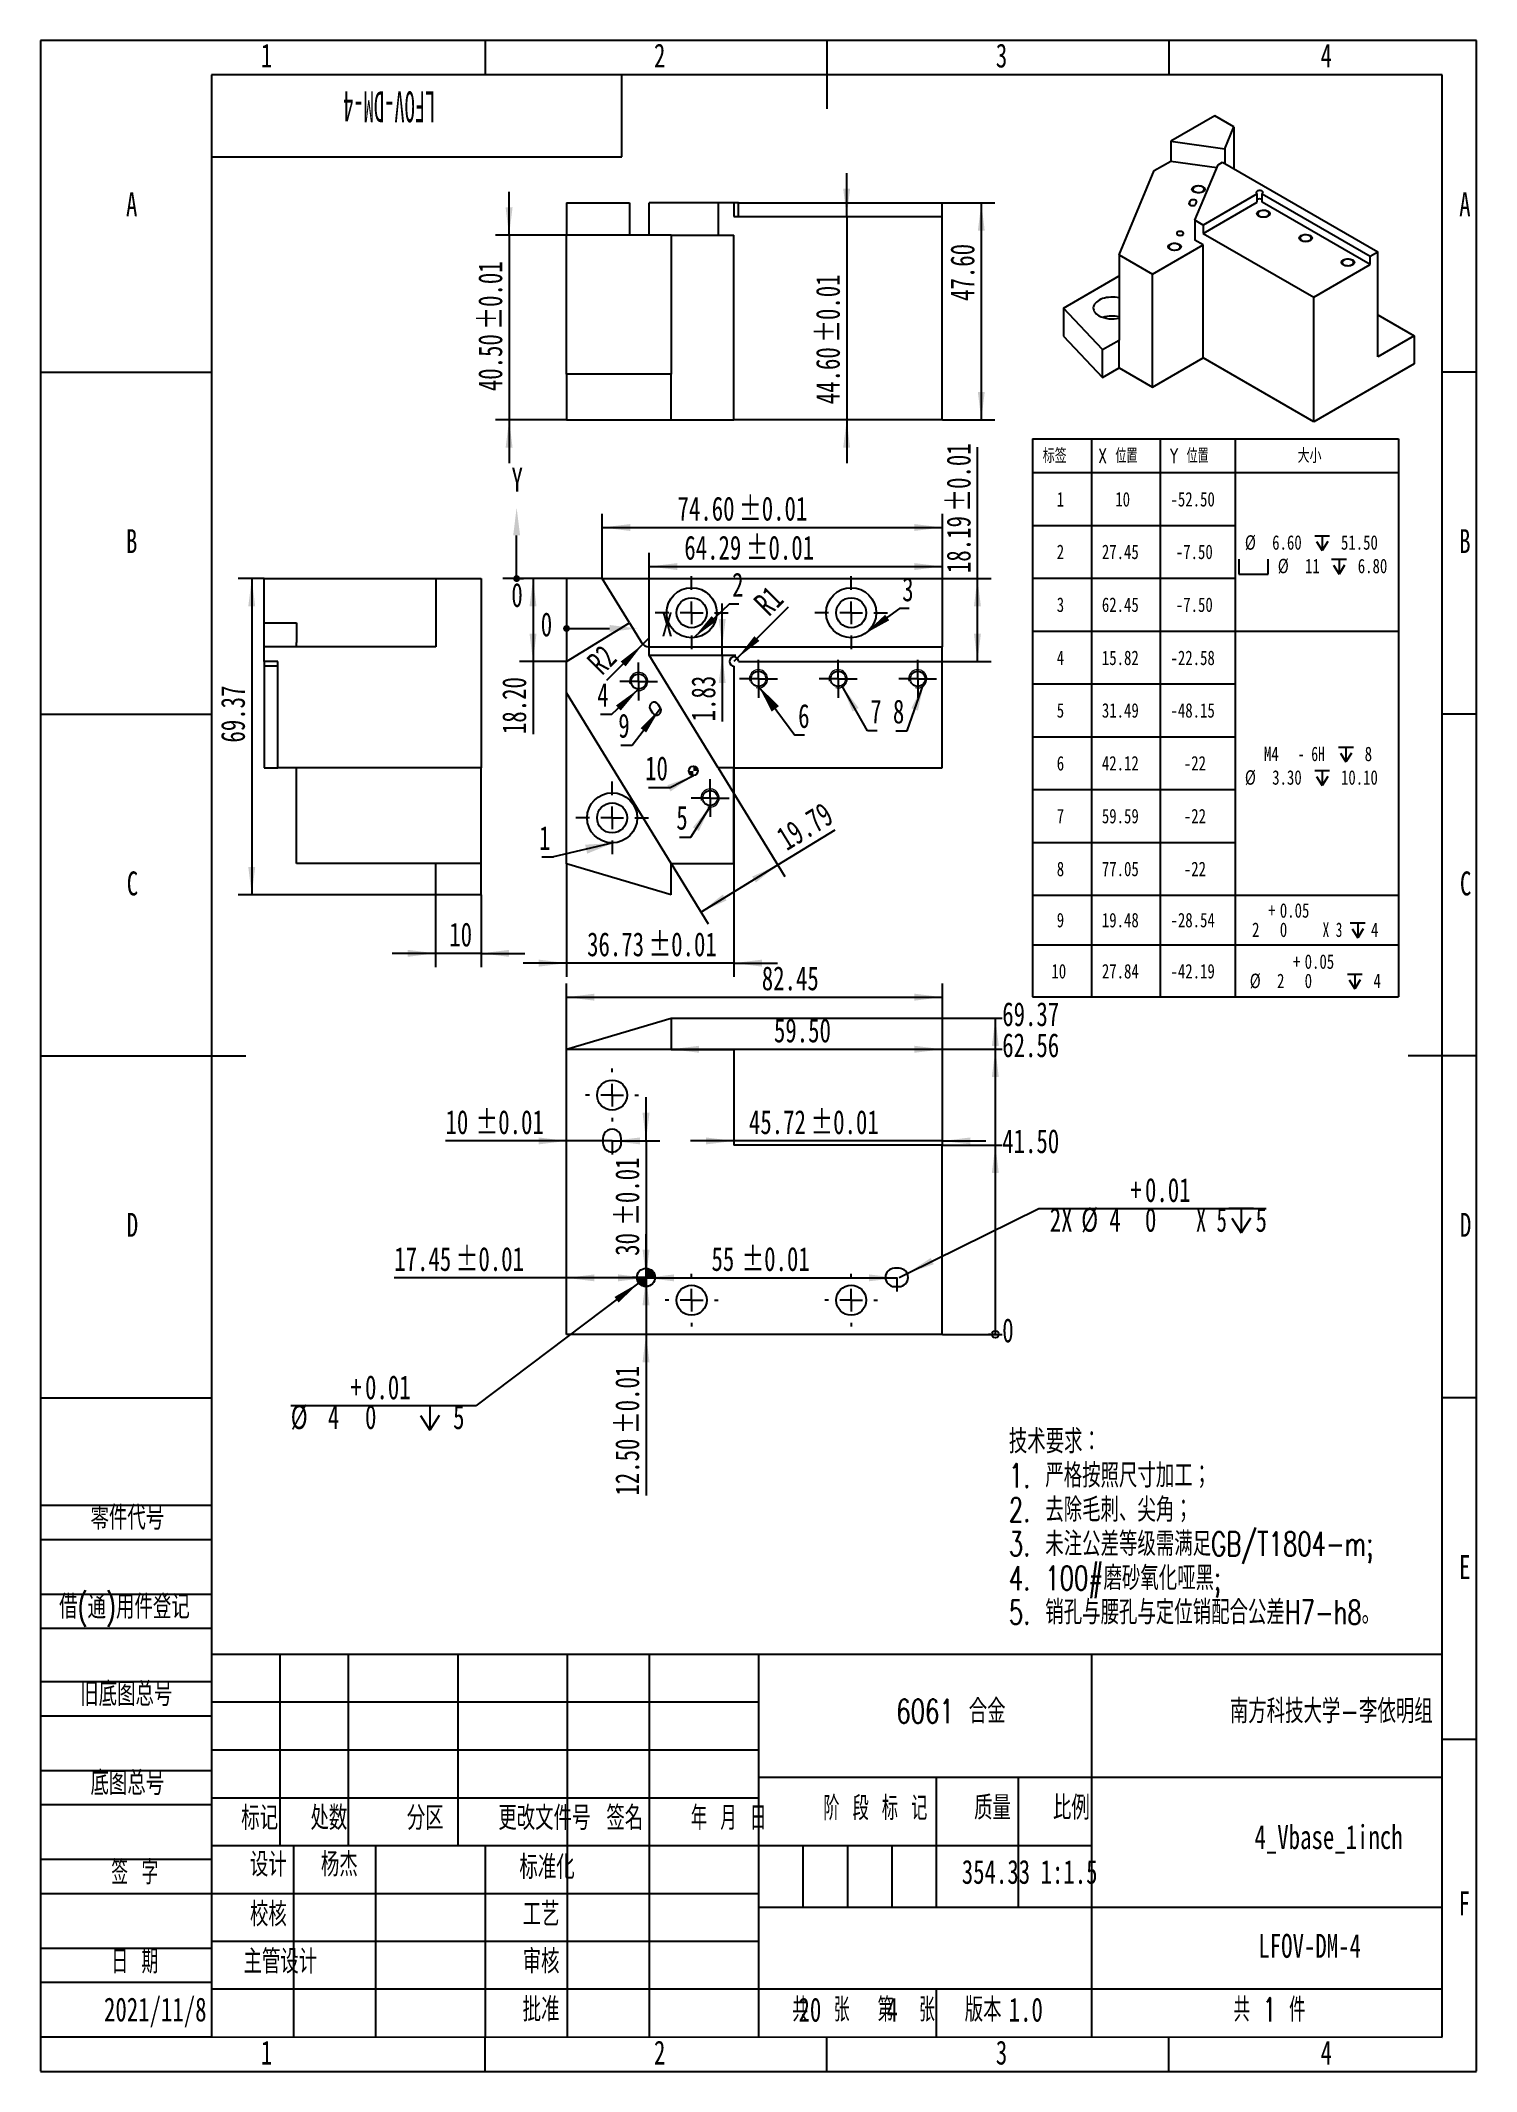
# Model space of a CAD drawing. Header units: millimetres. Extents: x 0 to 210, y 0 to 297.
import ezdxf

# ---------------------------------------------------------------- set-up
doc = ezdxf.new("R2010")
doc.units = ezdxf.units.MM
doc.layers.add('图框', color=7, linetype='Continuous')
doc.layers.add('图纸格式', color=7, linetype='Continuous')
doc.layers.add('根据设置的颜色创建', color=7, linetype='Continuous', lineweight=25)
doc.styles.add('SLDTEXTSTYLE0', font='TXT', dxfattribs={"width": 0.7, "bigfont": 'bigfont'})
doc.styles.add('SLDTEXTSTYLE1', font='TXT', dxfattribs={"width": 0.62, "bigfont": 'bigfont'})
doc.styles.add('SLDTEXTSTYLE10', font='TXT', dxfattribs={"width": 0.6875})
doc.styles.add('SLDTEXTSTYLE11', font='TXT', dxfattribs={"width": 0.666667})
doc.styles.add('SLDTEXTSTYLE12', font='TXT', dxfattribs={"width": 0.633333})
doc.styles.add('SLDTEXTSTYLE2', font='TXT', dxfattribs={"width": 0.614286, "bigfont": 'bigfont'})
doc.styles.add('SLDTEXTSTYLE3', font='TXT', dxfattribs={"width": 0.6, "bigfont": 'bigfont'})
doc.styles.add('SLDTEXTSTYLE4', font='TXT', dxfattribs={"width": 0.633333, "bigfont": 'bigfont'})
doc.styles.add('SLDTEXTSTYLE5', font='TXT', dxfattribs={"width": 0.7})
doc.styles.add('SLDTEXTSTYLE6', font='TXT', dxfattribs={"width": 0.49})
doc.styles.add('SLDTEXTSTYLE7', font='TXT', dxfattribs={"width": 0.75, "bigfont": 'bigfont'})
doc.styles.add('SLDTEXTSTYLE8', font='TXT', dxfattribs={"width": 0.6875, "bigfont": 'bigfont'})
doc.styles.add('SLDTEXTSTYLE9', font='TXT', dxfattribs={"width": 0.75})
doc.dimstyles.new('SLDDIMSTYLE0', dxfattribs={"dimtxt": 3.5, "dimasz": 4.08, "dimexe": 0, "dimexo": 0.0625, "dimgap": 0.875, "dimtad": 2, "dimlfac": 1.5, "dimrnd": 1e-09, "dimzin": 12, "dimdsep": 46, "dimtxsty": 'SLDTEXTSTYLE5', "dimsah": 1, "dimcen": 0.09, "dimadec": 0, "dimazin": 3, "dimtol": 1, "dimtp": 0.01, "dimtm": 0.01, "dimtfac": 1, "dimtofl": 0, "dimtmove": 0, "dimatfit": 3, "dimfxl": 0, "dimfrac": 2, "dimtolj": 1, "dimarcsym": 0})
doc.dimstyles.new('SLDDIMSTYLE1', dxfattribs={"dimtxt": 3.5, "dimasz": 4.08, "dimexe": 0, "dimexo": 0.0625, "dimgap": 0.875, "dimtad": 2, "dimlfac": 1.5, "dimrnd": 1e-09, "dimzin": 12, "dimdsep": 46, "dimtxsty": 'SLDTEXTSTYLE5', "dimsah": 1, "dimcen": 0, "dimadec": 0, "dimazin": 3, "dimtfac": 1, "dimtofl": 0, "dimtmove": 0, "dimatfit": 3, "dimfxl": 0, "dimfrac": 2, "dimtolj": 1, "dimtzin": 12, "dimarcsym": 0})
doc.dimstyles.new('SLDDIMSTYLE10', dxfattribs={"dimtxt": 3.5, "dimasz": 4.08, "dimexe": 0, "dimexo": 0.0625, "dimgap": 0.875, "dimtad": 0, "dimtih": 1, "dimtoh": 1, "dimlfac": 1.5, "dimrnd": 1e-09, "dimzin": 4, "dimdsep": 46, "dimtxsty": 'SLDTEXTSTYLE5', "dimsah": 1, "dimcen": 0.09, "dimadec": 0, "dimazin": 1, "dimtfac": 1, "dimtofl": 0, "dimtmove": 0, "dimatfit": 3, "dimfxl": 0, "dimfrac": 2, "dimtolj": 1, "dimtzin": 12, "dimarcsym": 0})
doc.dimstyles.new('SLDDIMSTYLE11', dxfattribs={"dimtxt": 3.5, "dimasz": 4.08, "dimexe": 0, "dimexo": 0.0625, "dimgap": 0.875, "dimtad": 0, "dimtih": 1, "dimtoh": 1, "dimlfac": 1.5, "dimrnd": 1e-09, "dimzin": 12, "dimdsep": 46, "dimtxsty": 'SLDTEXTSTYLE5', "dimsah": 1, "dimcen": 0.09, "dimadec": 0, "dimazin": 3, "dimtfac": 1, "dimtofl": 0, "dimtmove": 0, "dimatfit": 3, "dimfxl": 0, "dimfrac": 2, "dimtolj": 1, "dimtzin": 12, "dimarcsym": 0})
doc.dimstyles.new('SLDDIMSTYLE12', dxfattribs={"dimtxt": 3.5, "dimasz": 4.08, "dimexe": 0, "dimexo": 0.0625, "dimgap": 0.875, "dimtad": 0, "dimtih": 1, "dimtoh": 1, "dimdec": 6, "dimlfac": 1.5, "dimrnd": 1e-09, "dimzin": 12, "dimdsep": 46, "dimtxsty": 'SLDTEXTSTYLE5', "dimblk1": 'NONE', "dimsah": 1, "dimcen": 0, "dimadec": 0, "dimazin": 3, "dimtol": 1, "dimtp": 0.012, "dimtfac": 1, "dimtmove": 0, "dimatfit": 3, "dimldrblk": 'NONE', "dimfxl": 0, "dimfrac": 2, "dimtolj": 1, "dimtzin": 0, "dimarcsym": 0})
doc.dimstyles.new('SLDDIMSTYLE13', dxfattribs={"dimtxt": 3.5, "dimasz": 4.08, "dimexe": 0, "dimexo": 0.0625, "dimgap": 0.875, "dimtad": 0, "dimtih": 1, "dimtoh": 1, "dimdec": 6, "dimlfac": 1.5, "dimrnd": 1e-09, "dimzin": 12, "dimdsep": 46, "dimtxsty": 'SLDTEXTSTYLE5', "dimsah": 1, "dimcen": 0, "dimadec": 0, "dimazin": 3, "dimtol": 1, "dimtp": 0.012, "dimtfac": 1, "dimtofl": 0, "dimtmove": 0, "dimatfit": 3, "dimfxl": 0, "dimfrac": 2, "dimtolj": 1, "dimtzin": 0, "dimarcsym": 0})
doc.dimstyles.new('SLDDIMSTYLE2', dxfattribs={"dimtxt": 3.5, "dimasz": 4.08, "dimexe": 0, "dimexo": 0.0625, "dimgap": 0.875, "dimtad": 2, "dimlfac": 1.5, "dimrnd": 1e-09, "dimzin": 12, "dimdsep": 46, "dimtxsty": 'SLDTEXTSTYLE5', "dimsah": 1, "dimcen": 0.09, "dimadec": 0, "dimazin": 3, "dimtfac": 1, "dimtmove": 0, "dimatfit": 0, "dimfxl": 0, "dimfrac": 2, "dimtolj": 1, "dimtzin": 12, "dimarcsym": 0})
doc.dimstyles.new('SLDDIMSTYLE3', dxfattribs={"dimtxt": 3.5, "dimasz": 4.08, "dimexe": 0, "dimexo": 0.0625, "dimgap": 0.875, "dimtad": 2, "dimlfac": 1.5, "dimrnd": 1e-09, "dimzin": 12, "dimdsep": 46, "dimtxsty": 'SLDTEXTSTYLE5', "dimsah": 1, "dimcen": 0.09, "dimadec": 0, "dimazin": 3, "dimtfac": 1, "dimtofl": 0, "dimtmove": 0, "dimatfit": 3, "dimfxl": 0, "dimfrac": 2, "dimtolj": 1, "dimtzin": 12, "dimarcsym": 0})
doc.dimstyles.new('SLDDIMSTYLE4', dxfattribs={"dimtxt": 3.5, "dimasz": 4.08, "dimexe": 0, "dimexo": 0.0625, "dimgap": 0.875, "dimtad": 2, "dimlfac": 1.5, "dimrnd": 1e-09, "dimzin": 4, "dimdsep": 46, "dimtxsty": 'SLDTEXTSTYLE5', "dimsah": 1, "dimcen": 0.09, "dimadec": 0, "dimazin": 1, "dimtfac": 1, "dimtofl": 0, "dimtmove": 0, "dimatfit": 3, "dimfxl": 0, "dimfrac": 2, "dimtolj": 1, "dimtzin": 12, "dimarcsym": 0})
doc.dimstyles.new('SLDDIMSTYLE5', dxfattribs={"dimtxt": 3.5, "dimasz": 4.08, "dimexe": 0, "dimexo": 0.0625, "dimgap": 0.875, "dimtad": 2, "dimlfac": 1.5, "dimrnd": 1e-09, "dimzin": 4, "dimdsep": 46, "dimtxsty": 'SLDTEXTSTYLE5', "dimsah": 1, "dimcen": 0.09, "dimadec": 0, "dimazin": 1, "dimtol": 1, "dimtp": 0.01, "dimtm": 0.01, "dimtfac": 1, "dimtofl": 0, "dimtmove": 0, "dimatfit": 3, "dimfxl": 0, "dimfrac": 2, "dimtolj": 1, "dimarcsym": 0})
doc.dimstyles.new('SLDDIMSTYLE6', dxfattribs={"dimtxt": 3.5, "dimasz": 4.08, "dimexe": 0, "dimexo": 0.0625, "dimgap": 0.875, "dimtad": 2, "dimlfac": 1.5, "dimrnd": 1e-09, "dimzin": 12, "dimdsep": 46, "dimtxsty": 'SLDTEXTSTYLE5', "dimsah": 1, "dimcen": 0.09, "dimadec": 0, "dimazin": 3, "dimtol": 1, "dimtp": 0.01, "dimtm": 0.01, "dimtfac": 1, "dimtmove": 0, "dimatfit": 0, "dimfxl": 0, "dimfrac": 2, "dimtolj": 1, "dimarcsym": 0})
doc.dimstyles.new('SLDDIMSTYLE7', dxfattribs={"dimtxt": 0.18, "dimasz": 4.08, "dimexe": 0, "dimexo": 0.0625, "dimgap": 0, "dimtad": 0, "dimtih": 1, "dimtoh": 1, "dimdec": 0, "dimrnd": 1e-09, "dimzin": 0, "dimdsep": 46, "dimtxsty": 'Standard', "dimsah": 1, "dimcen": 0.09, "dimadec": 0, "dimazin": 0, "dimtfac": 4.08, "dimtdec": 0, "dimtofl": 0, "dimtmove": 0, "dimatfit": 3, "dimfxl": 0, "dimfrac": 2, "dimtolj": 1, "dimtzin": 0, "dimarcsym": 0})
doc.dimstyles.new('SLDDIMSTYLE8', dxfattribs={"dimtxt": 3.5, "dimasz": 4.08, "dimexe": 0, "dimexo": 0.0625, "dimgap": 0.875, "dimtad": 2, "dimlfac": 1.5, "dimrnd": 1e-09, "dimzin": 4, "dimdsep": 46, "dimtxsty": 'SLDTEXTSTYLE5', "dimsah": 1, "dimcen": 0.09, "dimadec": 0, "dimazin": 1, "dimtol": 1, "dimtp": 0.01, "dimtm": 0.01, "dimtfac": 1, "dimtmove": 0, "dimatfit": 0, "dimfxl": 0, "dimfrac": 2, "dimtolj": 1, "dimarcsym": 0})
doc.dimstyles.new('SLDDIMSTYLE9', dxfattribs={"dimtxt": 3.5, "dimasz": 0.338667, "dimexe": 0, "dimexo": 0.0625, "dimgap": 0.875, "dimtad": 0, "dimtih": 1, "dimtoh": 1, "dimdec": 0, "dimlfac": 1.5, "dimrnd": 1e-09, "dimdsep": 46, "dimtxsty": 'SLDTEXTSTYLE5', "dimblk1": 'ORIGIN', "dimblk2": 'ORIGIN', "dimsah": 1, "dimcen": 0.09, "dimadec": 0, "dimazin": 2, "dimtfac": 1, "dimtdec": 0, "dimtofl": 0, "dimtmove": 0, "dimatfit": 3, "dimldrblk": 'ORIGIN', "dimfxl": 0, "dimfrac": 2, "dimtolj": 1, "dimtzin": 12, "dimarcsym": 0})

msp = doc.modelspace()

# ---------------------------------------------------------------- texts
at = {"color": 7, "linetype": 'Continuous', "lineweight": 0, "char_height": 3.5, "attachment_point": 2, "style": 'SLDTEXTSTYLE5'}
for s, insert in [('1', (33.04444444, 296.56798082)), ('2', (90.54444444, 296.56798082)), ('3', (140.54444444, 296.56798082)), ('4', (188.04444444, 296.56798082))]:
    msp.add_mtext(s, dxfattribs=dict(at, insert=insert))
at = {"layer": '图框', "insert": (50.99246331, 285.06440597), "char_height": 4.5, "attachment_point": 2, "rotation": 180, "style": 'SLDTEXTSTYLE6'}
msp.add_mtext('LFOV-DM-4', dxfattribs=at)
at = {"layer": '图框', "char_height": 3.5}
for s, insert, attachment_point, style in [('A', (13.32031252, 274.79092008), 2, 'SLDTEXTSTYLE5'), ('A', (208.32031252, 274.79092008), 2, 'SLDTEXTSTYLE5'), ('B', (13.32031252, 225.54092008), 2, 'SLDTEXTSTYLE5'), ('B', (208.32031252, 225.54092008), 2, 'SLDTEXTSTYLE5'), ('C', (13.42725694, 175.47606924), 2, 'SLDTEXTSTYLE5'), ('C', (208.42725694, 175.47606924), 2, 'SLDTEXTSTYLE5'), ('D', (13.42968752, 125.54092008), 2, 'SLDTEXTSTYLE5'), ('D', (208.42968752, 125.54092008), 2, 'SLDTEXTSTYLE5'), ('零件代号', (7.29211667, 82.70329204), 1, 'SLDTEXTSTYLE0'), ('E', (208.31788194, 75.47606924), 2, 'SLDTEXTSTYLE5'), ('借(通)用件登记', (2.70461632, 69.67773255), 1, 'SLDTEXTSTYLE0'), ('旧底图总号', (5.79211643, 56.90530001), 1, 'SLDTEXTSTYLE0'), ('6061 合金', (133.15133933, 54.39905289), 2, 'SLDTEXTSTYLE0'), ('南方科技大学-李依明组', (188.77901833, 54.39905289), 2, 'SLDTEXTSTYLE0'), ('底图总号', (7.29211667, 43.88526413), 1, 'SLDTEXTSTYLE0'), ('标记', (32.04010752, 38.78855981), 2, 'SLDTEXTSTYLE0'), ('处数', (42.16063697, 38.78855981), 2, 'SLDTEXTSTYLE0'), ('分区', (56.25990084, 38.78855981), 2, 'SLDTEXTSTYLE0'), ('更改文件号', (73.68047433, 38.78855981), 2, 'SLDTEXTSTYLE0'), ('签名', (85.44110771, 38.78855981), 2, 'SLDTEXTSTYLE0'), ('年 月 日', (100.61729645, 38.78855981), 2, 'SLDTEXTSTYLE1'), ('阶 段 标 记', (122.08305005, 40.21624708), 2, 'SLDTEXTSTYLE2'), ('质量', (139.22666099, 40.28618167), 2, 'SLDTEXTSTYLE0'), ('比例', (150.75914226, 40.28618167), 2, 'SLDTEXTSTYLE0'), ('4_Vbase_1inch', (188.38162236, 35.99341121), 2, 'SLDTEXTSTYLE5'), ('签 字', (13.76749305, 30.80699396), 2, 'SLDTEXTSTYLE4'), ('设计', (33.31082705, 31.97276116), 2, 'SLDTEXTSTYLE0'), ('杨杰', (43.69188705, 31.97276145), 2, 'SLDTEXTSTYLE0'), ('标准化', (74.07404119, 31.59203863), 2, 'SLDTEXTSTYLE0'), ('354.33', (139.73004089, 30.90835364), 2, 'SLDTEXTSTYLE5'), ('1:1.5', (150.42129503, 30.90835364), 2, 'SLDTEXTSTYLE5'), ('校核', (33.31082705, 24.70216765), 2, 'SLDTEXTSTYLE0'), ('工艺', (73.19661051, 24.70216765), 2, 'SLDTEXTSTYLE0'), ('F', (208.22430554, 26.29092008), 2, 'SLDTEXTSTYLE5'), ('日 期', (13.76749305, 17.7869982), 2, 'SLDTEXTSTYLE4'), ('主管设计', (35.06082713, 17.78791054), 2, 'SLDTEXTSTYLE0'), ('审核', (73.19661051, 17.79738322), 2, 'SLDTEXTSTYLE0'), ('LFOV-DM-4', (185.61200437, 20.08420473), 2, 'SLDTEXTSTYLE5'), ('2021/11/8', (16.76850515, 10.77839845), 2, 'SLDTEXTSTYLE5'), ('批准', (73.19904103, 10.77839816), 2, 'SLDTEXTSTYLE0'), ('共  张', (114.13669954, 10.74831967), 2, 'SLDTEXTSTYLE3'), ('20', (110.84850132, 10.74831996), 1, 'SLDTEXTSTYLE5'), ('第  张', (126.6114846, 10.74831967), 2, 'SLDTEXTSTYLE3'), ('4', (123.72354153, 10.74831996), 1, 'SLDTEXTSTYLE5'), ('版本', (137.85227334, 10.74831967), 2, 'SLDTEXTSTYLE0'), ('1.0', (141.58901891, 10.74831996), 1, 'SLDTEXTSTYLE5'), ('共 1 件', (174.4902303, 10.74831967), 1, 'SLDTEXTSTYLE1'), ('1', (33.04444444, 4.47606924), 2, 'SLDTEXTSTYLE5'), ('2', (90.54444444, 4.47606924), 2, 'SLDTEXTSTYLE5'), ('3', (140.54444444, 4.47606924), 2, 'SLDTEXTSTYLE5'), ('4', (188.04444444, 4.47606924), 2, 'SLDTEXTSTYLE5')]:
    msp.add_mtext(s, dxfattribs=dict(at, insert=insert, attachment_point=attachment_point, style=style))

# ---------------------------------------------------------------- blocks, each defined once
blk = doc.blocks.new('SW_NOTE_0')
at = {"layer": '图纸格式', "color": 0, "char_height": 3.5, "attachment_point": 1, "style": 'SLDTEXTSTYLE0'}
for s, insert in [('技术要求：', (0, 4.51)), ('1. 严格按照尺寸加工；', (0, -0.49)), ('2. 去除毛刺、尖角；', (0, -5.49)), ('3. 未注公差等级需满足GB/T1804-m;', (0, -10.49)), ('4. 100#磨砂氧化哑黑;', (0, -15.49)), ('5. 销孔与腰孔与定位销配合公差H7-h8。', (0, -20.49))]:
    blk.add_mtext(s, dxfattribs=dict(at, insert=insert))
blk = doc.blocks.new('SW_SYMBOL_HOLE_DEPTH')
at = {"layer": '根据设置的颜色创建', "color": 0}
for p, q in [((0, 875), (800, 875)), ((400, 875), (400, 75)), ((100, 555), (400, 75)), ((700, 555), (400, 75))]:
    blk.add_line(p, q, dxfattribs=at)
blk = doc.blocks.new('SW_SYMBOL_HOLE_SPOT')
at = {"layer": '根据设置的颜色创建', "color": 0}
for p, q in [((0, 875), (0, 75)), ((0, 75), (1600, 75)), ((1600, 75), (1600, 875))]:
    blk.add_line(p, q, dxfattribs=at)
blk = doc.blocks.new('SW_TABLEANNOTATION_0')
at = {"layer": '根据设置的颜色创建', "color": 0}
for p, q in [((0, 0), (0, -4.91)), ((0, 0), (8.64, 0)), ((8.64, 0), (8.64, -4.91)), ((8.64, 0), (18.68, 0)), ((18.68, 0), (18.68, -4.91)), ((18.68, 0), (29.65, 0)), ((29.65, 0), (29.65, -4.91)), ((29.65, 0), (53.53, 0)), ((53.53, 0), (53.53, -4.91)), ((0, -4.91), (8.64, -4.91)), ((0, -4.91), (0, -12.64)), ((8.64, -4.91), (18.68, -4.91)), ((8.64, -4.91), (8.64, -12.64)), ((18.68, -4.91), (29.65, -4.91)), ((18.68, -4.91), (18.68, -12.64)), ((29.65, -4.91), (53.53, -4.91)), ((29.65, -4.91), (29.65, -12.64)), ((29.65, -4.91), (53.53, -4.91)), ((53.53, -4.91), (53.53, -12.64)), ((0, -12.64), (0, -20.37)), ((0, -12.64), (8.64, -12.64)), ((8.64, -12.64), (8.64, -20.37)), ((8.64, -12.64), (18.68, -12.64)), ((18.68, -12.64), (18.68, -20.37)), ((18.68, -12.64), (29.65, -12.64)), ((29.65, -12.64), (29.65, -20.37)), ((53.53, -12.64), (53.53, -20.37)), ((0, -20.37), (0, -28.1)), ((0, -20.37), (8.64, -20.37)), ((8.64, -20.37), (8.64, -28.1)), ((8.64, -20.37), (18.68, -20.37)), ((18.68, -20.37), (18.68, -28.1)), ((18.68, -20.37), (29.65, -20.37)), ((29.65, -20.37), (29.65, -28.1)), ((53.53, -20.37), (53.53, -28.1)), ((0, -28.1), (0, -35.83)), ((0, -28.1), (8.64, -28.1)), ((8.64, -28.1), (8.64, -35.83)), ((8.64, -28.1), (18.68, -28.1)), ((18.68, -28.1), (18.68, -35.83)), ((18.68, -28.1), (29.65, -28.1)), ((29.65, -28.1), (29.65, -35.83)), ((29.65, -28.1), (53.53, -28.1)), ((29.65, -28.1), (53.53, -28.1)), ((53.53, -28.1), (53.53, -35.83)), ((0, -35.83), (0, -43.56)), ((0, -35.83), (8.64, -35.83)), ((8.64, -35.83), (8.64, -43.56)), ((8.64, -35.83), (18.68, -35.83)), ((18.68, -35.83), (18.68, -43.56)), ((18.68, -35.83), (29.65, -35.83)), ((29.65, -35.83), (29.65, -43.56)), ((53.53, -35.83), (53.53, -43.56)), ((0, -43.56), (0, -51.29)), ((0, -43.56), (8.64, -43.56)), ((8.64, -43.56), (8.64, -51.29)), ((8.64, -43.56), (18.68, -43.56)), ((18.68, -43.56), (18.68, -51.29)), ((18.68, -43.56), (29.65, -43.56)), ((29.65, -43.56), (29.65, -51.29)), ((53.53, -43.56), (53.53, -51.29)), ((0, -51.29), (0, -59.02)), ((0, -51.29), (8.64, -51.29)), ((8.64, -51.29), (8.64, -59.02)), ((8.64, -51.29), (18.68, -51.29)), ((18.68, -51.29), (18.68, -59.02)), ((18.68, -51.29), (29.65, -51.29)), ((29.65, -51.29), (29.65, -59.02)), ((53.53, -51.29), (53.53, -59.02)), ((0, -59.02), (0, -66.75)), ((0, -59.02), (8.64, -59.02)), ((8.64, -59.02), (8.64, -66.75)), ((8.64, -59.02), (18.68, -59.02)), ((18.68, -59.02), (18.68, -66.75)), ((18.68, -59.02), (29.65, -59.02)), ((29.65, -59.02), (29.65, -66.75)), ((53.53, -59.02), (53.53, -66.75)), ((0, -66.75), (0, -73.98)), ((0, -66.75), (8.64, -66.75)), ((8.64, -66.75), (8.64, -73.98)), ((8.64, -66.75), (18.68, -66.75)), ((18.68, -66.75), (18.68, -73.98)), ((18.68, -66.75), (29.65, -66.75)), ((29.65, -66.75), (29.65, -73.98)), ((29.65, -66.75), (53.53, -66.75)), ((53.53, -66.75), (53.53, -73.98)), ((0, -73.98), (0, -81.62)), ((0, -73.98), (8.64, -73.98)), ((8.64, -73.98), (8.64, -81.62)), ((8.64, -73.98), (18.68, -73.98)), ((18.68, -73.98), (18.68, -81.62)), ((18.68, -73.98), (29.65, -73.98)), ((29.65, -73.98), (29.65, -81.62)), ((29.65, -73.98), (53.53, -73.98)), ((53.53, -73.98), (53.53, -81.62)), ((0, -81.62), (8.64, -81.62)), ((8.64, -81.62), (18.68, -81.62)), ((18.68, -81.62), (29.65, -81.62)), ((29.65, -81.62), (53.53, -81.62))]:
    blk.add_line(p, q, dxfattribs=at)
at = {"layer": '根据设置的颜色创建', "color": 0, "xscale": 0.0027037109375, "yscale": 0.0027037109375, "zscale": 0.0027037109375}
for name, p in [('SW_SYMBOL_HOLE_DEPTH', (41.28, -16.51)), ('SW_SYMBOL_HOLE_SPOT', (30.15, -19.96)), ('SW_SYMBOL_HOLE_DEPTH', (43.75, -19.96)), ('SW_SYMBOL_HOLE_DEPTH', (44.76, -47.44)), ('SW_SYMBOL_HOLE_DEPTH', (41.28, -50.88)), ('SW_SYMBOL_HOLE_DEPTH', (46.48, -73.15)), ('SW_SYMBOL_HOLE_DEPTH', (46.05, -80.63))]:
    blk.add_blockref(name, p, dxfattribs=at)
at = {"layer": '根据设置的颜色创建', "color": 0, "attachment_point": 1}
for s, insert, char_height, style in [('标签', (1.5, -1.4), 2.117, 'SLDTEXTSTYLE7'), ('X 位置', (9.59, -1.4), 2.117, 'SLDTEXTSTYLE8'), ('Y 位置', (20.12, -1.4), 2.117, 'SLDTEXTSTYLE8'), ('大小', (38.77, -1.4), 2.117, 'SLDTEXTSTYLE7'), ('1', (3.54, -7.76), 2.12, 'SLDTEXTSTYLE9'), ('10', (12.1, -7.76), 2.117, 'SLDTEXTSTYLE9'), ('-52.50', (20.18, -7.76), 2.117, 'SLDTEXTSTYLE9'), ('%%c', (31.06, -14.08), 2.117, 'SLDTEXTSTYLE9'), ('6.60', (35.05, -14.08), 2.117, 'SLDTEXTSTYLE9'), ('51.50', (45.11, -14.08), 2.117, 'SLDTEXTSTYLE9'), ('2', (3.54, -15.45), 2.12, 'SLDTEXTSTYLE9'), ('27.45', (10.14, -15.45), 2.117, 'SLDTEXTSTYLE9'), ('-7.50', (20.96, -15.45), 2.117, 'SLDTEXTSTYLE9'), ('%%c', (35.87, -17.52), 2.117, 'SLDTEXTSTYLE9'), ('11', (39.86, -17.52), 2.117, 'SLDTEXTSTYLE9'), ('6.80', (47.57, -17.52), 2.117, 'SLDTEXTSTYLE9'), ('3', (3.54, -23.18), 2.12, 'SLDTEXTSTYLE9'), ('62.45', (10.14, -23.18), 2.117, 'SLDTEXTSTYLE9'), ('-7.50', (20.96, -23.18), 2.117, 'SLDTEXTSTYLE9'), ('4', (3.54, -30.95), 2.12, 'SLDTEXTSTYLE9'), ('15.82', (10.14, -30.95), 2.117, 'SLDTEXTSTYLE9'), ('-22.58', (20.18, -30.95), 2.117, 'SLDTEXTSTYLE9'), ('5', (3.54, -38.64), 2.12, 'SLDTEXTSTYLE9'), ('31.49', (10.14, -38.64), 2.117, 'SLDTEXTSTYLE9'), ('-48.15', (20.18, -38.64), 2.117, 'SLDTEXTSTYLE9'), ('6', (3.54, -46.37), 2.12, 'SLDTEXTSTYLE9'), ('42.12', (10.14, -46.37), 2.117, 'SLDTEXTSTYLE9'), ('-22', (22.13, -46.37), 2.117, 'SLDTEXTSTYLE9'), ('M4', (33.85, -45), 2.117, 'SLDTEXTSTYLE9'), ('- 6H', (38.79, -45), 2.117, 'SLDTEXTSTYLE10'), ('8', (48.58, -45), 2.12, 'SLDTEXTSTYLE9'), ('%%c', (31.06, -48.45), 2.117, 'SLDTEXTSTYLE9'), ('3.30', (35.05, -48.45), 2.117, 'SLDTEXTSTYLE9'), ('10.10', (45.11, -48.45), 2.117, 'SLDTEXTSTYLE9'), ('7', (3.54, -54.1), 2.12, 'SLDTEXTSTYLE9'), ('59.59', (10.14, -54.1), 2.117, 'SLDTEXTSTYLE9'), ('-22', (22.13, -54.1), 2.117, 'SLDTEXTSTYLE9'), ('8', (3.54, -61.83), 2.12, 'SLDTEXTSTYLE9'), ('77.05', (10.14, -61.83), 2.117, 'SLDTEXTSTYLE9'), ('-22', (22.13, -61.83), 2.117, 'SLDTEXTSTYLE9'), ('+', (34.46, -67.9), 2.12, 'SLDTEXTSTYLE9'), ('0.05', (36.17, -67.9), 2.117, 'SLDTEXTSTYLE9'), ('9', (3.54, -69.31), 2.12, 'SLDTEXTSTYLE9'), ('19.48', (10.14, -69.31), 2.117, 'SLDTEXTSTYLE9'), ('-28.54', (20.18, -69.31), 2.117, 'SLDTEXTSTYLE9'), ('2', (32.11, -70.72), 2.12, 'SLDTEXTSTYLE9'), ('0', (36.17, -70.72), 2.12, 'SLDTEXTSTYLE9'), ('X 3', (42.43, -70.72), 2.117, 'SLDTEXTSTYLE11'), ('4', (49.51, -70.72), 2.12, 'SLDTEXTSTYLE9'), ('10', (2.76, -76.79), 2.117, 'SLDTEXTSTYLE9'), ('27.84', (10.14, -76.79), 2.117, 'SLDTEXTSTYLE9'), ('-42.19', (20.18, -76.79), 2.117, 'SLDTEXTSTYLE9'), ('+', (38.09, -75.38), 2.12, 'SLDTEXTSTYLE9'), ('0.05', (39.8, -75.38), 2.117, 'SLDTEXTSTYLE9'), ('%%c', (31.77, -78.2), 2.117, 'SLDTEXTSTYLE9'), ('2', (35.76, -78.2), 2.12, 'SLDTEXTSTYLE9'), ('0', (39.8, -78.2), 2.12, 'SLDTEXTSTYLE9'), ('4', (49.87, -78.2), 2.12, 'SLDTEXTSTYLE9')]:
    blk.add_mtext(s, dxfattribs=dict(at, insert=insert, char_height=char_height, style=style))
blk = doc.blocks.new('_D')
at = {"layer": '根据设置的颜色创建'}
for p, q in [((137.02, 218.32), (137.02, 237.52)), ((131.89, 218.32), (139.02, 218.32)), ((137.02, 206.19), (137.02, 218.32)), ((131.89, 206.19), (139.02, 206.19))]:
    blk.add_line(p, q, dxfattribs=at)
for points in [[(137.02, 218.32), (136.51, 214.24), (137.53, 214.24)], [(137.02, 206.19), (137.53, 210.27), (136.51, 210.27)]]:
    blk.add_solid(points, dxfattribs=at)
at = {"layer": '根据设置的颜色创建', "char_height": 3.5, "attachment_point": 1, "rotation": 90, "style": 'SLDTEXTSTYLE5'}
for s, insert in [('±0.01', (132.51, 228.1)), ('18.19', (132.51, 219.12))]:
    blk.add_mtext(s, dxfattribs=dict(at, insert=insert))
blk = doc.blocks.new('_D_1')
at = {"layer": '根据设置的颜色创建'}
for q in [(82.78, 203.4), (89.03, 209.65)]:
    blk.add_line((88.09, 208.71), q, dxfattribs=at)
blk.add_solid([(88.09, 208.71), (84.84, 206.18), (85.56, 205.46)], dxfattribs=at)
at = {"layer": '根据设置的颜色创建', "insert": (79.65, 206.53), "char_height": 3.5, "attachment_point": 1, "rotation": 45, "style": 'SLDTEXTSTYLE5'}
blk.add_mtext('R2', dxfattribs=at)
blk = doc.blocks.new('_D_2')
at = {"layer": '根据设置的颜色创建'}
for p, q in [((99.69, 208.32), (99.69, 214.67)), ((99.69, 207.1), (99.69, 208.32)), ((89.03, 207.1), (101.69, 207.1)), ((99.69, 207.1), (99.69, 197.43))]:
    blk.add_line(p, q, dxfattribs=at)
for points in [[(99.69, 208.32), (100.2, 212.4), (99.18, 212.4)], [(99.69, 207.1), (99.18, 203.02), (100.2, 203.02)]]:
    blk.add_solid(points, dxfattribs=at)
at = {"layer": '根据设置的颜色创建', "insert": (95.18, 197.43), "char_height": 3.5, "attachment_point": 1, "rotation": 90, "style": 'SLDTEXTSTYLE5'}
blk.add_mtext('1.83', dxfattribs=at)
blk = doc.blocks.new('_D_3')
at = {"layer": '根据设置的颜色创建'}
for p, q in [((89.03, 208.32), (89.03, 222.08)), ((89.03, 220.08), (131.89, 220.08)), ((131.89, 218.32), (131.89, 222.08))]:
    blk.add_line(p, q, dxfattribs=at)
for points in [[(89.03, 220.08), (93.11, 219.57), (93.11, 220.58)], [(131.89, 220.08), (127.81, 220.58), (127.81, 219.57)]]:
    blk.add_solid(points, dxfattribs=at)
at = {"layer": '根据设置的颜色创建', "char_height": 3.5, "attachment_point": 1, "style": 'SLDTEXTSTYLE5'}
for s, insert in [('64.29', (94.15, 224.59)), ('±0.01', (103.13, 224.59))]:
    blk.add_mtext(s, dxfattribs=dict(at, insert=insert))
blk = doc.blocks.new('_D_4')
at = {"layer": '根据设置的颜色创建'}
for p, q in [((99.11, 190.65), (108.87, 174.73)), ((107.82, 176.43), (116.19, 181.56)), ((92.22, 176.65), (97.62, 167.83)), ((96.57, 169.54), (107.82, 176.43))]:
    blk.add_line(p, q, dxfattribs=at)
for points in [[(107.82, 176.43), (104.08, 174.73), (104.61, 173.87)], [(96.57, 169.54), (100.32, 171.24), (99.79, 172.1)]]:
    blk.add_solid(points, dxfattribs=at)
at = {"layer": '根据设置的颜色创建', "insert": (107.3, 181.41), "char_height": 3.5, "attachment_point": 1, "rotation": 31.5, "style": 'SLDTEXTSTYLE5'}
blk.add_mtext('19.79', dxfattribs=at)
blk = doc.blocks.new('_D_5')
at = {"layer": '根据设置的颜色创建'}
for p, q in [((76.92, 218.32), (70.02, 218.32)), ((72.02, 218.32), (72.02, 206.19)), ((76.92, 206.19), (70.02, 206.19)), ((72.02, 206.19), (72.02, 195.57))]:
    blk.add_line(p, q, dxfattribs=at)
for points in [[(72.02, 218.32), (71.51, 214.24), (72.53, 214.24)], [(72.02, 206.19), (72.53, 210.27), (71.51, 210.27)]]:
    blk.add_solid(points, dxfattribs=at)
at = {"layer": '根据设置的颜色创建', "insert": (67.51, 195.57), "char_height": 3.5, "attachment_point": 1, "rotation": 90, "style": 'SLDTEXTSTYLE5'}
blk.add_mtext('18.20', dxfattribs=at)
blk = doc.blocks.new('_D_6')
at = {"layer": '根据设置的颜色创建'}
for p, q in [((82.15, 218.32), (82.15, 227.79)), ((82.15, 225.79), (131.89, 225.79)), ((131.89, 218.32), (131.89, 227.79))]:
    blk.add_line(p, q, dxfattribs=at)
for points in [[(82.15, 225.79), (86.23, 225.28), (86.23, 226.29)], [(131.89, 225.79), (127.81, 226.29), (127.81, 225.28)]]:
    blk.add_solid(points, dxfattribs=at)
at = {"layer": '根据设置的颜色创建', "char_height": 3.5, "attachment_point": 1, "style": 'SLDTEXTSTYLE5'}
for s, insert in [('74.60', (93.16, 230.3)), ('±0.01', (102.14, 230.3))]:
    blk.add_mtext(s, dxfattribs=dict(at, insert=insert))
blk = doc.blocks.new('_D_7')
at = {"layer": '根据设置的颜色创建'}
for q in [(109.37, 214.16), (101.41, 206.19)]:
    blk.add_line((101.88, 206.66), q, dxfattribs=at)
blk.add_solid([(101.88, 206.66), (105.12, 209.19), (104.4, 209.9)], dxfattribs=at)
at = {"layer": '根据设置的颜色创建', "insert": (104.05, 215.14), "char_height": 3.5, "attachment_point": 1, "rotation": 45, "style": 'SLDTEXTSTYLE5'}
blk.add_mtext('R1', dxfattribs=at)
blk = doc.blocks.new('_D_8')
at = {"layer": '根据设置的颜色创建'}
for p, q in [((101.41, 190.65), (101.41, 160.07)), ((76.92, 176.61), (76.92, 160.07)), ((76.92, 162.07), (70.57, 162.07)), ((101.41, 162.07), (76.92, 162.07)), ((101.41, 162.07), (107.76, 162.07))]:
    blk.add_line(p, q, dxfattribs=at)
for points in [[(76.92, 162.07), (72.84, 162.58), (72.84, 161.56)], [(101.41, 162.07), (105.49, 161.56), (105.49, 162.58)]]:
    blk.add_solid(points, dxfattribs=at)
at = {"layer": '根据设置的颜色创建', "char_height": 3.5, "attachment_point": 1, "rotation": 0, "style": 'SLDTEXTSTYLE5'}
for s, insert in [('36.73', (79.93, 166.58)), ('±0.01', (88.9, 166.58))]:
    blk.add_mtext(s, dxfattribs=dict(at, insert=insert))
blk = doc.blocks.new('SW_NOTE_0_1')
at = {"layer": '根据设置的颜色创建', "color": 0}
blk.add_line((-1.67, 0), (0, 0), dxfattribs=at)
at = {"layer": '根据设置的颜色创建', "color": 0, "insert": (-2.09, 4.52), "char_height": 3.5, "attachment_point": 1, "style": 'SLDTEXTSTYLE5'}
blk.add_mtext('1', dxfattribs=at)
blk = doc.blocks.new('SW_NOTE_0_2')
at = {"layer": '根据设置的颜色创建', "color": 0}
blk.add_line((-1.67, 0), (0, 0), dxfattribs=at)
at = {"layer": '根据设置的颜色创建', "color": 0, "insert": (-2.14, 4.56), "char_height": 3.5, "attachment_point": 1, "style": 'SLDTEXTSTYLE5'}
blk.add_mtext('4', dxfattribs=at)
blk = doc.blocks.new('SW_NOTE_0_3')
at = {"layer": '根据设置的颜色创建', "color": 0}
blk.add_line((-1.66, 0), (0, 0), dxfattribs=at)
at = {"layer": '根据设置的颜色创建', "color": 0, "insert": (-2.04, 4.59), "char_height": 3.5, "attachment_point": 1, "style": 'SLDTEXTSTYLE5'}
blk.add_mtext('9', dxfattribs=at)
blk = doc.blocks.new('SW_NOTE_0_4')
at = {"layer": '根据设置的颜色创建', "color": 0}
blk.add_line((1.41, 0), (0, 0), dxfattribs=at)
at = {"layer": '根据设置的颜色创建', "color": 0, "insert": (0.41, 4.59), "char_height": 3.5, "attachment_point": 1, "style": 'SLDTEXTSTYLE5'}
blk.add_mtext('2', dxfattribs=at)
blk = doc.blocks.new('SW_NOTE_0_5')
at = {"layer": '根据设置的颜色创建', "color": 0}
blk.add_line((-3.2, 0), (0, 0), dxfattribs=at)
at = {"layer": '根据设置的颜色创建', "color": 0, "insert": (-3.68, 4.58), "char_height": 3.5, "attachment_point": 1, "style": 'SLDTEXTSTYLE5'}
blk.add_mtext('10', dxfattribs=at)
blk = doc.blocks.new('SW_NOTE_0_6')
at = {"layer": '根据设置的颜色创建', "color": 0}
blk.add_line((-1.67, 0), (0, 0), dxfattribs=at)
at = {"layer": '根据设置的颜色创建', "color": 0, "insert": (-2.12, 4.62), "char_height": 3.5, "attachment_point": 1, "style": 'SLDTEXTSTYLE5'}
blk.add_mtext('5', dxfattribs=at)
blk = doc.blocks.new('SW_NOTE_0_7')
at = {"layer": '根据设置的颜色创建', "color": 0}
blk.add_line((1.4, 0), (0, 0), dxfattribs=at)
at = {"layer": '根据设置的颜色创建', "color": 0, "insert": (0.47, 4.59), "char_height": 3.5, "attachment_point": 1, "style": 'SLDTEXTSTYLE5'}
blk.add_mtext('6', dxfattribs=at)
blk = doc.blocks.new('SW_NOTE_0_8')
at = {"layer": '根据设置的颜色创建', "color": 0}
blk.add_line((1.4, 0), (0, 0), dxfattribs=at)
at = {"layer": '根据设置的颜色创建', "color": 0, "insert": (0.38, 4.59), "char_height": 3.5, "attachment_point": 1, "style": 'SLDTEXTSTYLE5'}
blk.add_mtext('7', dxfattribs=at)
blk = doc.blocks.new('SW_NOTE_0_9')
at = {"layer": '根据设置的颜色创建', "color": 0}
blk.add_line((1.41, 0), (0, 0), dxfattribs=at)
at = {"layer": '根据设置的颜色创建', "color": 0, "insert": (0.38, 4.56), "char_height": 3.5, "attachment_point": 1, "style": 'SLDTEXTSTYLE5'}
blk.add_mtext('3', dxfattribs=at)
blk = doc.blocks.new('SW_NOTE_0_10')
at = {"layer": '根据设置的颜色创建', "color": 0}
blk.add_line((-1.66, 0), (0, 0), dxfattribs=at)
at = {"layer": '根据设置的颜色创建', "color": 0, "insert": (-2.08, 4.59), "char_height": 3.5, "attachment_point": 1, "style": 'SLDTEXTSTYLE5'}
blk.add_mtext('8', dxfattribs=at)
blk = doc.blocks.new('SW_CENTERMARKSYMBOL_0')
at = {"layer": '根据设置的颜色创建', "color": 0}
for p, q in [((0, 3.33), (0, 5.33)), ((-3.33, 0), (-5.33, 0)), ((0, 0), (-1.67, 0)), ((0, 0), (0, 1.67)), ((0, 0), (0, -1.67)), ((0, 0), (1.67, 0)), ((3.33, 0), (5.33, 0)), ((0, -3.33), (0, -5.33))]:
    blk.add_line(p, q, dxfattribs=at)
blk = doc.blocks.new('SW_CENTERMARKSYMBOL_1')
at = {"layer": '根据设置的颜色创建', "color": 0}
for p, q in [((0, 3.33), (0, 5.33)), ((-3.33, 0), (-5.33, 0)), ((0, 0), (-1.67, 0)), ((0, 0), (0, 1.67)), ((0, 0), (0, -1.67)), ((0, 0), (1.67, 0)), ((3.33, 0), (5.33, 0)), ((0, -3.33), (0, -5.33))]:
    blk.add_line(p, q, dxfattribs=at)
blk = doc.blocks.new('SW_CENTERMARKSYMBOL_2')
at = {"layer": '根据设置的颜色创建', "color": 0}
for p, q in [((0, 3.33), (0, 5.33)), ((-3.33, 0), (-5.33, 0)), ((0, 0), (-1.67, 0)), ((0, 0), (0, 1.67)), ((0, 0), (0, -1.67)), ((0, 0), (1.67, 0)), ((3.33, 0), (5.33, 0)), ((0, -3.33), (0, -5.33))]:
    blk.add_line(p, q, dxfattribs=at)
blk = doc.blocks.new('SW_CENTERMARKSYMBOL_3')
at = {"layer": '根据设置的颜色创建', "color": 0}
for p, q in [((-1.67, 0), (-2.77, 0)), ((0, 0), (-1.67, 0)), ((0, 1.67), (0, 2.77)), ((0, 0), (0, 1.67)), ((0, 0), (0, -1.67)), ((0, 0), (1.67, 0)), ((1.67, 0), (2.77, 0)), ((0, -1.67), (0, -2.77))]:
    blk.add_line(p, q, dxfattribs=at)
blk = doc.blocks.new('SW_CENTERMARKSYMBOL_4')
at = {"layer": '根据设置的颜色创建', "color": 0}
for p, q in [((-1.67, 0), (-2.77, 0)), ((0, 0), (-1.67, 0)), ((0, 1.67), (0, 2.77)), ((0, 0), (0, 1.67)), ((0, 0), (0, -1.67)), ((0, 0), (1.67, 0)), ((1.67, 0), (2.77, 0)), ((0, -1.67), (0, -2.77))]:
    blk.add_line(p, q, dxfattribs=at)
blk = doc.blocks.new('SW_CENTERMARKSYMBOL_5')
at = {"layer": '根据设置的颜色创建', "color": 0}
for p, q in [((-1.67, 0), (-2.77, 0)), ((0, 0), (-1.67, 0)), ((0, 1.67), (0, 2.77)), ((0, 0), (0, 1.67)), ((0, 0), (0, -1.67)), ((0, 0), (1.67, 0)), ((1.67, 0), (2.77, 0)), ((0, -1.67), (0, -2.77))]:
    blk.add_line(p, q, dxfattribs=at)
blk = doc.blocks.new('SW_CENTERMARKSYMBOL_6')
at = {"layer": '根据设置的颜色创建', "color": 0}
for p, q in [((-1.67, 0), (-2.77, 0)), ((0, 0), (-1.67, 0)), ((0, 1.67), (0, 2.77)), ((0, 0), (0, 1.67)), ((0, 0), (0, -1.67)), ((0, 0), (1.67, 0)), ((1.67, 0), (2.77, 0)), ((0, -1.67), (0, -2.77))]:
    blk.add_line(p, q, dxfattribs=at)
blk = doc.blocks.new('SW_CENTERMARKSYMBOL_7')
at = {"layer": '根据设置的颜色创建', "color": 0}
for p, q in [((-1.67, 0), (-2.77, 0)), ((0, 0), (-1.67, 0)), ((0, 1.67), (0, 2.77)), ((0, 0), (0, 1.67)), ((0, 0), (0, -1.67)), ((0, 0), (1.67, 0)), ((1.67, 0), (2.77, 0)), ((0, -1.67), (0, -2.77))]:
    blk.add_line(p, q, dxfattribs=at)
blk = doc.blocks.new('SW_DOWELSYMBOL_0')
at = {"linetype": 'Continuous', "lineweight": 25}
h = blk.add_hatch(color=0, dxfattribs=at)
edge = h.paths.add_edge_path(flags=0)
edge.add_arc((0, 0), 0.667, 180, 270)
edge.add_line((0, -0.67), (0, 0))
edge.add_line((0, 0), (-0.67, 0))
h = blk.add_hatch(color=0, dxfattribs=at)
edge = h.paths.add_edge_path(flags=0)
edge.add_arc((0, 0), 0.667, 0, 90)
edge.add_line((0, 0.67), (0, 0))
edge.add_line((0, 0), (0.67, 0))
at = {"layer": '根据设置的颜色创建', "color": 0}
blk.add_circle((0, 0), 0.667, dxfattribs=at)
blk = doc.blocks.new('_Dot')
at = {"color": 0, "linetype": 'ByBlock', "lineweight": -2}
blk.add_line((-0.5, 0), (-1, 0), dxfattribs=at)
at = {"color": 0, "linetype": 'ByBlock', "const_width": 0.5}
blk.add_lwpolyline([(-0.25, 0, 1), (0.25, 0, 1)], format="xyb", close=True, dxfattribs=at)
blk = doc.blocks.new('SW_DATUMORIGIN_0')
at = {"layer": '根据设置的颜色创建', "color": 0}
for p, q in [((-7.3, 1), (-7.3, 7.3)), ((-1, 1), (-9.3, 1)), ((0, 0), (0, -8.3)), ((0, -6.3), (6.3, -6.3))]:
    blk.add_line(p, q, dxfattribs=at)
for points in [[(-7.3, 11.38), (-7.8, 7.3), (-6.79, 7.3)], [(10.38, -6.3), (6.3, -5.79), (6.3, -6.8)]]:
    blk.add_solid(points, dxfattribs=at)
at = {"layer": '根据设置的颜色创建', "color": 0, "rotation": 179.9999999321983}
for p in [(-7.3, 1, 13.87), (0, -6.3, 13.87)]:
    blk.add_blockref('_Dot', p, dxfattribs=at)
at = {"layer": '根据设置的颜色创建', "color": 0, "char_height": 3.5, "attachment_point": 1, "style": 'SLDTEXTSTYLE5'}
for s, insert in [('Y', (-8.05, 17.22)), ('0', (-8.07, 0.35)), ('0', (-3.77, -3.95)), ('X', (13.88, -3.95))]:
    blk.add_mtext(s, dxfattribs=dict(at, insert=insert))
blk = doc.blocks.new('_D_9')
at = {"layer": '根据设置的颜色创建'}
for p, q in [((131.89, 273.26), (139.59, 273.26)), ((137.59, 273.26), (137.59, 241.53)), ((131.89, 241.53), (139.59, 241.53))]:
    blk.add_line(p, q, dxfattribs=at)
for points in [[(137.59, 273.26), (137.08, 269.18), (138.09, 269.18)], [(137.59, 241.53), (138.09, 245.61), (137.08, 245.61)]]:
    blk.add_solid(points, dxfattribs=at)
at = {"layer": '根据设置的颜色创建', "insert": (133.07, 258.93), "char_height": 3.5, "attachment_point": 1, "rotation": 90, "style": 'SLDTEXTSTYLE5'}
blk.add_mtext('47.60', dxfattribs=at)
blk = doc.blocks.new('_D_10')
at = {"layer": '根据设置的颜色创建'}
for p, q in [((117.9, 271.26), (117.9, 277.61)), ((117.9, 271.26), (117.9, 241.53)), ((117.9, 241.53), (117.9, 235.18))]:
    blk.add_line(p, q, dxfattribs=at)
for points in [[(117.9, 271.26), (118.4, 275.34), (117.39, 275.34)], [(117.9, 241.53), (117.39, 237.45), (118.4, 237.45)]]:
    blk.add_solid(points, dxfattribs=at)
at = {"layer": '根据设置的颜色创建', "char_height": 3.5, "attachment_point": 1, "rotation": 90, "style": 'SLDTEXTSTYLE5'}
for s, insert in [('±0.01', (113.39, 252.8)), ('44.60', (113.39, 243.82))]:
    blk.add_mtext(s, dxfattribs=dict(at, insert=insert))
blk = doc.blocks.new('_D_11')
at = {"layer": '根据设置的颜色创建'}
for p, q in [((68.52, 268.53), (68.52, 274.88)), ((76.92, 268.53), (66.52, 268.53)), ((68.52, 268.53), (68.52, 241.53)), ((76.92, 241.53), (66.52, 241.53)), ((68.52, 241.53), (68.52, 235.18))]:
    blk.add_line(p, q, dxfattribs=at)
for points in [[(68.52, 268.53), (69.03, 272.61), (68.01, 272.61)], [(68.52, 241.53), (68.01, 237.45), (69.03, 237.45)]]:
    blk.add_solid(points, dxfattribs=at)
at = {"layer": '根据设置的颜色创建', "char_height": 3.5, "attachment_point": 1, "rotation": 90, "style": 'SLDTEXTSTYLE5'}
for s, insert in [('±0.01', (64.01, 254.72)), ('40.50', (64.01, 245.73))]:
    blk.add_mtext(s, dxfattribs=dict(at, insert=insert))
blk = doc.blocks.new('_D_12')
at = {"layer": '根据设置的颜色创建'}
for p, q in [((57.78, 172.07), (57.78, 161.5)), ((64.45, 172.07), (64.45, 161.5)), ((57.78, 163.5), (51.43, 163.5)), ((64.45, 163.5), (57.78, 163.5)), ((64.45, 163.5), (70.8, 163.5))]:
    blk.add_line(p, q, dxfattribs=at)
for points in [[(57.78, 163.5), (53.7, 164.01), (53.7, 162.99)], [(64.45, 163.5), (68.53, 162.99), (68.53, 164.01)]]:
    blk.add_solid(points, dxfattribs=at)
at = {"layer": '根据设置的颜色创建', "insert": (59.77, 168.01), "char_height": 3.5, "attachment_point": 1, "rotation": 0, "style": 'SLDTEXTSTYLE5'}
blk.add_mtext('10', dxfattribs=at)
blk = doc.blocks.new('_D_13')
at = {"layer": '根据设置的颜色创建'}
for p, q in [((32.71, 218.32), (28.88, 218.32)), ((30.88, 218.32), (30.88, 172.07)), ((57.78, 172.07), (28.88, 172.07))]:
    blk.add_line(p, q, dxfattribs=at)
for points in [[(30.88, 218.32), (30.37, 214.24), (31.39, 214.24)], [(30.88, 172.07), (31.39, 176.15), (30.37, 176.15)]]:
    blk.add_solid(points, dxfattribs=at)
at = {"layer": '根据设置的颜色创建', "insert": (26.37, 194.33), "char_height": 3.5, "attachment_point": 1, "rotation": 90, "style": 'SLDTEXTSTYLE5'}
blk.add_mtext('69.37', dxfattribs=at)
blk = doc.blocks.new('_Origin')
at = {"color": 0, "linetype": 'ByBlock', "lineweight": -2}
blk.add_line((0, 0), (-1, 0), dxfattribs=at)
blk.add_circle((0, 0), 0.5, dxfattribs=at)
blk = doc.blocks.new('_D_14')
at = {"layer": '根据设置的颜色创建'}
blk.add_line((131.89, 107.77), (140.65, 107.77), dxfattribs=at)
at = {"layer": '根据设置的颜色创建', "xscale": 1.016, "yscale": 1.016}
blk.add_blockref('_Origin', (139.64, 107.77), dxfattribs=at)
at = {"layer": '根据设置的颜色创建', "insert": (140.65, 110.11), "char_height": 3.5, "attachment_point": 1, "style": 'SLDTEXTSTYLE5'}
blk.add_mtext('0', dxfattribs=at)
blk = doc.blocks.new('_D_15')
at = {"layer": '根据设置的颜色创建'}
for p, q in [((131.89, 135.43), (140.65, 135.43)), ((139.64, 107.77), (139.64, 135.43))]:
    blk.add_line(p, q, dxfattribs=at)
blk.add_solid([(139.64, 135.43), (139.13, 131.35), (140.15, 131.35)], dxfattribs=at)
at = {"layer": '根据设置的颜色创建', "insert": (140.65, 137.78), "char_height": 3.5, "attachment_point": 1, "style": 'SLDTEXTSTYLE5'}
blk.add_mtext('41.50', dxfattribs=at)
blk = doc.blocks.new('_D_16')
at = {"layer": '根据设置的颜色创建'}
for p, q in [((76.92, 149.47), (140.65, 149.47)), ((139.64, 135.43), (139.64, 149.47))]:
    blk.add_line(p, q, dxfattribs=at)
blk.add_solid([(139.64, 149.47), (139.13, 145.39), (140.15, 145.39)], dxfattribs=at)
at = {"layer": '根据设置的颜色创建', "insert": (140.65, 151.82), "char_height": 3.5, "attachment_point": 1, "style": 'SLDTEXTSTYLE5'}
blk.add_mtext('62.56', dxfattribs=at)
blk = doc.blocks.new('_D_17')
at = {"layer": '根据设置的颜色创建'}
for p, q in [((92.22, 154.02), (140.65, 154.02)), ((139.64, 149.47), (139.64, 154.02))]:
    blk.add_line(p, q, dxfattribs=at)
blk.add_solid([(139.64, 154.02), (139.13, 149.94), (140.15, 149.94)], dxfattribs=at)
at = {"layer": '根据设置的颜色创建', "insert": (140.65, 156.36), "char_height": 3.5, "attachment_point": 1, "style": 'SLDTEXTSTYLE5'}
blk.add_mtext('69.37', dxfattribs=at)
blk = doc.blocks.new('_D_18')
at = {"layer": '根据设置的颜色创建'}
for p, q in [((131.89, 135.43), (131.89, 138.06)), ((101.41, 136.06), (95.06, 136.06)), ((131.89, 136.06), (101.41, 136.06)), ((131.89, 136.06), (138.24, 136.06))]:
    blk.add_line(p, q, dxfattribs=at)
for points in [[(101.41, 136.06), (97.33, 136.57), (97.33, 135.56)], [(131.89, 136.06), (135.97, 135.56), (135.97, 136.57)]]:
    blk.add_solid(points, dxfattribs=at)
at = {"layer": '根据设置的颜色创建', "char_height": 3.5, "attachment_point": 1, "style": 'SLDTEXTSTYLE5'}
for s, insert in [('45.72', (103.6, 140.57)), ('±0.01', (112.59, 140.57))]:
    blk.add_mtext(s, dxfattribs=dict(at, insert=insert))
blk = doc.blocks.new('_D_19')
at = {"layer": '根据设置的颜色创建'}
for p, q in [((88.55, 136.1), (88.55, 142.45)), ((83.59, 136.1), (90.55, 136.1)), ((88.55, 136.1), (88.55, 116.1)), ((88.55, 116.1), (86.55, 116.1)), ((88.55, 116.1), (88.55, 109.75))]:
    blk.add_line(p, q, dxfattribs=at)
for points in [[(88.55, 136.1), (89.06, 140.18), (88.04, 140.18)], [(88.55, 116.1), (88.04, 112.02), (89.06, 112.02)]]:
    blk.add_solid(points, dxfattribs=at)
at = {"layer": '根据设置的颜色创建', "char_height": 3.5, "attachment_point": 1, "rotation": 90, "style": 'SLDTEXTSTYLE5'}
for s, insert in [('±0.01', (84.04, 123.64)), ('30', (84.04, 119.26))]:
    blk.add_mtext(s, dxfattribs=dict(at, insert=insert))
blk = doc.blocks.new('_D_20')
at = {"layer": '根据设置的颜色创建'}
for p, q in [((89.62, 116.91), (87.49, 115.3)), ((87.49, 115.3), (63.67, 97.3)), ((63.67, 97.3), (36.58, 97.3))]:
    blk.add_line(p, q, dxfattribs=at)
blk.add_solid([(87.49, 115.3), (83.93, 113.24), (84.54, 112.43)], dxfattribs=at)
at = {"layer": '根据设置的颜色创建', "xscale": 0.004511737089201878, "yscale": 0.004511737089201878, "zscale": 0.004511737089201878}
blk.add_blockref('SW_SYMBOL_HOLE_DEPTH', (55.12, 93.42), dxfattribs=at)
at = {"layer": '根据设置的颜色创建', "char_height": 3.5, "attachment_point": 1, "style": 'SLDTEXTSTYLE5'}
for s, insert in [('+', (45.3, 101.78)), ('0.01', (47.45, 101.78)), ('%%c', (36.58, 97.43)), ('4', (42.01, 97.41)), ('0', (47.45, 97.43)), ('5', (60.33, 97.41))]:
    blk.add_mtext(s, dxfattribs=dict(at, insert=insert))
blk = doc.blocks.new('_None')
blk = doc.blocks.new('_D_21')
at = {"layer": '根据设置的颜色创建'}
for p, q in [((126.75, 116.69), (146.01, 126.16)), ((146.01, 126.16), (179.24, 126.16)), ((125.55, 116.1), (126.75, 116.69))]:
    blk.add_line(p, q, dxfattribs=at)
blk.add_solid([(126.75, 116.69), (130.63, 118.03), (130.19, 118.94)], dxfattribs=at)
at = {"layer": '根据设置的颜色创建', "xscale": 0.004511737089201878, "yscale": 0.004511737089201878, "zscale": 0.004511737089201878}
blk.add_blockref('SW_SYMBOL_HOLE_DEPTH', (173.8, 122.28), dxfattribs=at)
at = {"layer": '根据设置的颜色创建', "char_height": 3.5, "attachment_point": 1}
for s, insert, style in [('+', (159.38, 130.64), 'SLDTEXTSTYLE5'), ('0.01', (161.53, 130.64), 'SLDTEXTSTYLE5'), ('2X', (147.6, 126.27), 'SLDTEXTSTYLE5'), ('%%c', (152.2, 126.29), 'SLDTEXTSTYLE5'), ('4', (156.31, 126.27), 'SLDTEXTSTYLE5'), ('0', (161.53, 126.29), 'SLDTEXTSTYLE5'), ('X 5', (168.98, 126.27), 'SLDTEXTSTYLE12'), ('5', (177.7, 126.27), 'SLDTEXTSTYLE5')]:
    blk.add_mtext(s, dxfattribs=dict(at, insert=insert, style=style))
blk = doc.blocks.new('_D_22')
at = {"layer": '根据设置的颜色创建'}
for p, q in [((76.92, 116.03), (51.72, 116.03)), ((88.55, 116.03), (76.92, 116.03)), ((88.55, 116.1), (88.55, 114.03))]:
    blk.add_line(p, q, dxfattribs=at)
for points in [[(76.92, 116.03), (81, 115.53), (81, 116.54)], [(88.55, 116.03), (84.47, 116.54), (84.47, 115.53)]]:
    blk.add_solid(points, dxfattribs=at)
at = {"layer": '根据设置的颜色创建', "char_height": 3.5, "attachment_point": 1, "style": 'SLDTEXTSTYLE5'}
for s, insert in [('17.45', (51.72, 120.55)), ('±0.01', (60.7, 120.55))]:
    blk.add_mtext(s, dxfattribs=dict(at, insert=insert))
blk = doc.blocks.new('_D_23')
at = {"layer": '根据设置的颜色创建'}
for p, q in [((88.55, 116.1), (88.55, 114.03)), ((88.55, 116.03), (125.22, 116.03)), ((125.22, 116.1), (125.22, 114.03))]:
    blk.add_line(p, q, dxfattribs=at)
for points in [[(88.55, 116.03), (92.63, 115.53), (92.63, 116.54)], [(125.22, 116.03), (121.14, 116.54), (121.14, 115.53)]]:
    blk.add_solid(points, dxfattribs=at)
at = {"layer": '根据设置的颜色创建', "char_height": 3.5, "attachment_point": 1, "style": 'SLDTEXTSTYLE5'}
for s, insert in [('55', (98.12, 120.55)), ('±0.01', (102.5, 120.55))]:
    blk.add_mtext(s, dxfattribs=dict(at, insert=insert))
blk = doc.blocks.new('_D_24')
at = {"layer": '根据设置的颜色创建'}
for p, q in [((88.55, 116.1), (88.55, 122.45)), ((88.55, 116.1), (86.55, 116.1)), ((88.55, 116.1), (88.55, 107.77)), ((88.55, 107.77), (88.55, 84.19))]:
    blk.add_line(p, q, dxfattribs=at)
for points in [[(88.55, 116.1), (89.06, 120.18), (88.04, 120.18)], [(88.55, 107.77), (88.04, 103.69), (89.06, 103.69)]]:
    blk.add_solid(points, dxfattribs=at)
at = {"layer": '根据设置的颜色创建', "char_height": 3.5, "attachment_point": 1, "rotation": 90, "style": 'SLDTEXTSTYLE5'}
for s, insert in [('±0.01', (84.04, 93.18)), ('12.50', (84.04, 84.19))]:
    blk.add_mtext(s, dxfattribs=dict(at, insert=insert))
blk = doc.blocks.new('_D_25')
at = {"layer": '根据设置的颜色创建'}
for p, q in [((76.92, 136.06), (59.22, 136.06)), ((83.59, 136.06), (76.92, 136.06)), ((83.59, 136.1), (83.59, 134.06)), ((83.59, 136.06), (89.94, 136.06))]:
    blk.add_line(p, q, dxfattribs=at)
for points in [[(76.92, 136.06), (72.84, 136.57), (72.84, 135.56)], [(83.59, 136.06), (87.67, 135.56), (87.67, 136.57)]]:
    blk.add_solid(points, dxfattribs=at)
at = {"layer": '根据设置的颜色创建', "char_height": 3.5, "attachment_point": 1, "style": 'SLDTEXTSTYLE5'}
for s, insert in [('10', (59.22, 140.57)), ('±0.01', (63.6, 140.57))]:
    blk.add_mtext(s, dxfattribs=dict(at, insert=insert))
blk = doc.blocks.new('_D_26')
at = {"layer": '根据设置的颜色创建'}
for p, q in [((76.92, 149.47), (76.92, 159.09)), ((131.89, 135.43), (131.89, 159.09)), ((76.92, 157.09), (131.89, 157.09))]:
    blk.add_line(p, q, dxfattribs=at)
for points in [[(76.92, 157.09), (81, 156.58), (81, 157.6)], [(131.89, 157.09), (127.81, 157.6), (127.81, 156.58)]]:
    blk.add_solid(points, dxfattribs=at)
at = {"layer": '根据设置的颜色创建', "insert": (105.48, 161.6), "char_height": 3.5, "attachment_point": 1, "style": 'SLDTEXTSTYLE5'}
blk.add_mtext('82.45', dxfattribs=at)
blk = doc.blocks.new('_D_27')
at = {"layer": '根据设置的颜色创建'}
for p, q in [((92.22, 149.47), (131.89, 149.47)), ((131.89, 135.43), (131.89, 151.47))]:
    blk.add_line(p, q, dxfattribs=at)
for points in [[(92.22, 149.47), (96.3, 148.96), (96.3, 149.98)], [(131.89, 149.47), (127.81, 149.98), (127.81, 148.96)]]:
    blk.add_solid(points, dxfattribs=at)
at = {"layer": '根据设置的颜色创建', "insert": (107.26, 153.98), "char_height": 3.5, "attachment_point": 1, "style": 'SLDTEXTSTYLE5'}
blk.add_mtext('59.50', dxfattribs=at)
blk = doc.blocks.new('SW_CENTERMARKSYMBOL_8')
at = {"layer": '根据设置的颜色创建', "color": 0}
for p, q in [((0, 3.33), (0, 3.87)), ((-3.33, 0), (-3.87, 0)), ((0, 0), (-1.67, 0)), ((0, 0), (0, 1.67)), ((0, 0), (0, -1.67)), ((0, 0), (1.67, 0)), ((3.33, 0), (3.87, 0)), ((0, -3.33), (0, -3.87))]:
    blk.add_line(p, q, dxfattribs=at)
blk = doc.blocks.new('SW_CENTERMARKSYMBOL_9')
at = {"layer": '根据设置的颜色创建', "color": 0}
for p, q in [((0, 3.33), (0, 3.87)), ((-3.33, 0), (-3.87, 0)), ((0, 0), (-1.67, 0)), ((0, 0), (0, 1.67)), ((0, 0), (0, -1.67)), ((0, 0), (1.67, 0)), ((3.33, 0), (3.87, 0)), ((0, -3.33), (0, -3.87))]:
    blk.add_line(p, q, dxfattribs=at)
blk = doc.blocks.new('SW_CENTERMARKSYMBOL_10')
at = {"layer": '根据设置的颜色创建', "color": 0}
for p, q in [((0, 3.33), (0, 3.87)), ((-3.33, 0), (-3.87, 0)), ((0, 0), (-1.67, 0)), ((0, 0), (0, 1.67)), ((0, 0), (0, -1.67)), ((0, 0), (1.67, 0)), ((3.33, 0), (3.87, 0)), ((0, -3.33), (0, -3.87))]:
    blk.add_line(p, q, dxfattribs=at)
blk = doc.blocks.new('SW_DOWELSYMBOL_1')
at = {"linetype": 'Continuous', "lineweight": 25}
h = blk.add_hatch(color=0, dxfattribs=at)
edge = h.paths.add_edge_path(flags=0)
edge.add_arc((0, 0), 1.33, 180, 270)
edge.add_line((0, -1.33), (0, 0))
edge.add_line((0, 0), (-1.33, 0))
h = blk.add_hatch(color=0, dxfattribs=at)
edge = h.paths.add_edge_path(flags=0)
edge.add_arc((0, 0), 1.33, 0, 90)
edge.add_line((0, 1.33), (0, 0))
edge.add_line((0, 0), (1.33, 0))
at = {"layer": '根据设置的颜色创建', "color": 0}
blk.add_circle((0, 0), 1.33, dxfattribs=at)

# ---------------------------------------------------------------- dimensions: what is measured, and where the dimension line sits
at = {"layer": '根据设置的颜色创建'}
for base, p1, p2, angle, dimstyle, picture, middle in [((117.89697827, 241.52584615), (131.88555239, 271.25917947), (131.88555239, 241.52584615), 90, 'SLDDIMSTYLE8', '_D_10', (117.89697827, 253.0194157)), ((68.51986954, 241.52584615), (76.92068572, 268.52584613), (76.92068572, 241.52584615), 90, 'SLDDIMSTYLE8', '_D_11', (68.51986954, 254.93739632)), ((137.58629266, 241.52584615), (131.88555239, 273.25917947), (131.88555239, 241.52584615), 90, 'SLDDIMSTYLE4', '_D_9', (137.58629265, 262.76463191)), ((137.02080518, 218.31700157), (131.88555239, 206.1885349), (131.88555239, 218.31700157), 90, 'SLDDIMSTYLE0', '_D', (137.02080518, 228.31700157)), ((131.88555239, 225.78528054), (82.15361381, 218.31700157), (131.88555239, 218.31700157), 0, 'SLDDIMSTYLE5', '_D_6', (102.3588486, 225.78528054)), ((30.88262743, 172.06872781), (32.71445324, 218.31700157), (57.78111989, 172.06872781), 90, 'SLDDIMSTYLE3', '_D_13', (30.88262743, 198.15831236)), ((72.02029833, 206.18633201), (76.92068572, 218.31700157), (76.92068572, 206.18633201), 90, 'SLDDIMSTYLE4', '_D_5', (72.02029833, 199.40112727)), ((99.69008388, 208.31700157), (89.02832424, 207.09849376), (89.02832424, 208.31700157), 90, 'SLDDIMSTYLE2', '_D_2', (99.69008388, 200.49342259)), ((76.92068572, 162.06872781), (101.40555239, 190.6503349), (76.92068572, 176.61223415), 0.000000003, 'SLDDIMSTYLE6', '_D_8', (89.12485261, 162.06872781)), ((107.82100644, 176.43162361), (92.21698716, 176.6503349), (99.10776895, 190.6503349), 31.5, 'SLDDIMSTYLE3', '_D_4', (112.92539108, 179.55959454)), ((57.78111989, 163.50252467), (64.44778656, 172.06872781), (57.78111989, 172.06872781), 0.0000000026, 'SLDDIMSTYLE2', '_D_12', (61.30946616, 163.50252467)), ((131.88555239, 157.08900895), (76.92068572, 149.47268045), (131.88555239, 135.4345797), 0, 'SLDDIMSTYLE3', '_D_26', (109.31972973, 157.08900895)), ((88.55221905, 116.10124637), (83.58735239, 136.10124637), (88.55221905, 116.10124637), 90, 'SLDDIMSTYLE6', '_D_19', (88.55221905, 126.16009502)), ((88.55221905, 107.76791304), (88.55221905, 116.10124637), (76.92068572, 107.76791304), 90, 'SLDDIMSTYLE8', '_D_24', (88.55221905, 93.39299357))]:
    dim = msp.add_linear_dim(base=base, p1=p1, p2=p2, angle=angle, dimstyle=dimstyle, dxfattribs=at)
    dim.commit()
    dim.dimension.update_dxf_attribs({"geometry": picture, "text_midpoint": middle, "dimtype": 160})
for base, p1, p2, dimstyle, picture, middle in [((131.88555239, 220.07651537), (89.02832424, 208.31700157), (131.88555239, 218.31700157), 'SLDDIMSTYLE0', '_D_3', (103.35344044, 220.07651537)), ((131.88555239, 149.47268045), (92.21698716, 149.4345797), (131.88555239, 135.4345797), 'SLDDIMSTYLE4', '_D_27', (111.09729743, 149.47268045)), ((76.92068572, 136.06312221), (83.58735239, 136.10124637), (76.92068572, 149.47268045), 'SLDDIMSTYLE6', '_D_25', (66.12244591, 136.06312221)), ((101.40555239, 136.06312221), (131.88555239, 135.4345797), (101.40555239, 135.4345797), 'SLDDIMSTYLE6', '_D_18', (112.80601767, 136.06312221)), ((76.92068572, 116.03425859), (88.55221905, 116.10124637), (76.92068572, 107.76791304), 'SLDDIMSTYLE0', '_D_22', (60.92068572, 116.03425859)), ((125.21888572, 116.03425859), (88.55221905, 116.10124637), (125.21888572, 116.10124637), 'SLDDIMSTYLE0', '_D_23', (105.02302079, 116.03425859))]:
    dim = msp.add_linear_dim(base=base, p1=p1, p2=p2, dimstyle=dimstyle, dxfattribs=at)
    dim.commit()
    dim.dimension.update_dxf_attribs({"geometry": picture, "text_midpoint": middle, "dimtype": 160})
for center, mpoint, picture, middle in [((101.40555239, 206.1885349), (101.87695691, 206.65993942), '_D_7', (108.4492667, 213.23224921)), ((89.02832424, 209.6503349), (88.0855152, 208.70752586), '_D_1', (83.65587349, 204.27788415))]:
    dim = msp.add_radius_dim(center=center, mpoint=mpoint, dimstyle='SLDDIMSTYLE1', dxfattribs=at)
    dim.commit()
    dim.dimension.update_dxf_attribs({"geometry": picture, "text_midpoint": middle, "dimtype": 164})
for feature_location, offset, origin, dimstyle, picture, middle in [((92.21698716, 154.01618679), (48.43735543, 0), (131.88555239, 107.76791304), 'SLDDIMSTYLE11', '_D_17', (144.48489795, 154.01618679)), ((76.92068572, 149.47268045), (63.73365687, 0), (131.88555239, 107.76791304), 'SLDDIMSTYLE11', '_D_16', (144.4873287, 149.47268045)), ((131.88555239, 135.4345797), (8.7687902, 0), (131.88555239, 107.76791304), 'SLDDIMSTYLE10', '_D_15', (144.49218974, 135.4345797)), ((131.8855523866, 107.7679130356), (8.768790205, 0), (131.8855523866, 107.7679130356), 'SLDDIMSTYLE9', '_D_14', (141.4223981488, 107.7679130356))]:
    dim = msp.add_ordinate_dim(feature_location=feature_location, offset=offset, dtype=0, origin=origin, dimstyle=dimstyle, dxfattribs=at)
    dim.commit()
    dim.dimension.update_dxf_attribs({"geometry": picture, "text_midpoint": middle})
dim = msp.add_radius_dim(center=(125.55221905, 116.10124637), mpoint=(126.74885503, 116.68932809), text='2X %%c<> X 5{\\fGDT;x}5\\P', dimstyle='SLDDIMSTYLE13', override={"dimpost": '<>'}, dxfattribs=at)
dim.commit()
dim.dimension.update_dxf_attribs({"geometry": '_D_21', "text_midpoint": (163.41614192, 126.12211896), "dimtype": 164})
dim = msp.add_diameter_dim_2p(p1=(89.61590545, 116.90520472), p2=(87.48853265, 115.29728802), text='<> {\\fGDT;x} 5\\P', dimstyle='SLDDIMSTYLE12', dxfattribs=at)
dim.commit()
dim.dimension.update_dxf_attribs({"geometry": '_D_20', "text_midpoint": (49.33516665, 97.26499609), "dimtype": 163})

# ---------------------------------------------------------------- linework, layer by layer
at = {"color": 7, "linetype": 'Continuous', "lineweight": 25}
for p, q in [((171.74345024, 285.99694063), (165.31019121, 282.28309924)), ((174.51862945, 284.39486377), (171.74345024, 285.99694063)), ((165.31019121, 282.28309924), (173.18643286, 281.19149533)), ((165.31019121, 282.28309924), (165.31019121, 279.38437936)), ((173.18643286, 281.19149533), (174.51862945, 284.39486377)), ((174.51862945, 284.39486377), (174.51862945, 278.27180294)), ((162.88408922, 277.98382049), (165.31019121, 279.38437936)), ((165.31019121, 279.38437936), (172.04662747, 278.45074623)), ((172.21498301, 278.85556997), (172.86119436, 279.22861985)), ((172.86119436, 279.22861985), (195.58967184, 266.10774909)), ((173.18643286, 281.19149533), (173.18643286, 279.04086366)), ((157.75845219, 265.65883478), (162.88408922, 277.98382049)), ((168.83746229, 270.73406345), (172.21498301, 278.85556997)), ((168.10995348, 273.50470171), (167.9932308, 273.2240331)), ((168.96560072, 273.08926796), (169.0823234, 273.36993657)), ((177.94286752, 274.58355522), (170.05604597, 270.03059006)), ((170.05604597, 268.80577884), (177.94286752, 273.35874401)), ((177.94286752, 273.35874401), (177.94286752, 274.58355522)), ((178.6499743, 274.58355522), (194.46088193, 265.45611253)), ((178.6499743, 273.35874401), (178.6499743, 274.58355522)), ((194.46088193, 264.23130132), (178.6499743, 273.35874401)), ((76.92068572, 273.25917947), (86.12925244, 273.25917947)), ((76.92068572, 273.25917947), (76.92068572, 268.52584613)), ((86.12925244, 273.25917947), (86.12925244, 268.52584613)), ((99.10776895, 273.25917948), (89.02832424, 273.25917947)), ((89.02832424, 268.52584613), (89.02832424, 273.25917947)), ((99.10776895, 273.25917948), (99.10776895, 268.52584613)), ((101.40555239, 273.25917947), (99.10776895, 273.25917948)), ((101.40555239, 273.25917947), (101.40555239, 271.25917947)), ((102.07221905, 273.25917947), (101.40555239, 273.25917947)), ((101.40555239, 271.25917947), (131.88555239, 271.25917947)), ((102.07221905, 271.25917947), (102.07221905, 273.25917947)), ((102.07221905, 273.25917947), (131.88555239, 273.25917947)), ((131.88555239, 271.25917947), (131.88555239, 273.25917947)), ((131.88555239, 241.52584615), (131.88555239, 271.25917947)), ((168.83746229, 270.73406345), (168.83746229, 267.83534356)), ((170.05604597, 270.03059006), (168.83746229, 270.73406345)), ((92.21698716, 268.52584613), (76.92068572, 268.52584613)), ((76.92068572, 248.19251282), (76.92068572, 268.52584613)), ((92.21698716, 268.52584613), (92.21698716, 248.19251282)), ((92.21698716, 268.52584613), (101.40555239, 268.52584613)), ((101.40555239, 241.52584615), (101.40555239, 268.52584613)), ((170.05604597, 267.13187017), (168.83746229, 267.83534356)), ((170.05604597, 270.03059006), (170.05604597, 268.80577884)), ((170.05604597, 268.80577884), (186.22050699, 259.47423412)), ((157.75845219, 265.65883478), (162.63142477, 262.84572759)), ((157.75845219, 265.65883478), (157.75845219, 253.20658741)), ((162.63142477, 262.84572759), (170.05604597, 267.13187017)), ((170.05604597, 250.59691874), (170.05604597, 267.13187017)), ((194.46088193, 265.45611253), (195.58967184, 266.10774909)), ((194.46088193, 264.23130132), (194.46088193, 265.45611253)), ((195.58967184, 250.75678183), (195.58967184, 266.10774909)), ((149.62615735, 257.87793197), (157.75845219, 262.57260584)), ((162.63142477, 246.31077616), (162.63142477, 262.84572759)), ((186.22050699, 259.47423412), (194.46088193, 264.23130132)), ((186.22050699, 241.26537403), (186.22050699, 259.47423412)), ((155.3286881, 251.80391446), (149.62615735, 257.87793197)), ((149.62615735, 257.87793197), (149.62615735, 253.79522791)), ((195.58967184, 256.87984266), (200.8929727, 253.81831225)), ((149.62615735, 253.79522791), (155.3286881, 247.7212104)), ((155.3286881, 251.80391446), (157.75845219, 253.20658741)), ((157.75845219, 249.12388335), (157.75845219, 253.20658741)), ((200.8929727, 253.81831225), (195.58967184, 250.75678183)), ((200.8929727, 253.81831225), (200.8929727, 249.73560819)), ((155.3286881, 247.7212104), (155.3286881, 251.80391446)), ((162.63142477, 246.31077616), (170.05604597, 250.59691874)), ((186.22050699, 241.26537403), (170.05604597, 250.59691874)), ((200.8929727, 249.73560819), (186.22050699, 241.26537403)), ((76.92068572, 248.19251282), (76.92068572, 241.52584615)), ((92.21698716, 248.19251282), (76.92068572, 248.19251282)), ((92.21698716, 241.52584615), (92.21698716, 248.19251282)), ((155.3286881, 247.7212104), (157.75845219, 249.12388335)), ((157.75845219, 249.12388335), (162.63142477, 246.31077616)), ((76.92068572, 241.52584615), (92.21698716, 241.52584615)), ((92.21698716, 241.52584615), (101.40555239, 241.52584615)), ((131.88555239, 241.52584615), (101.40555239, 241.52584615)), ((32.71445324, 211.82934896), (32.71445324, 218.31700157)), ((32.71445324, 218.31700157), (57.7811199, 218.31700157)), ((57.78111989, 218.31700157), (57.78111989, 208.31700157)), ((57.78111989, 218.31700157), (64.44778656, 218.31700157)), ((64.44778656, 218.31700157), (64.44778656, 190.6503349)), ((82.15361381, 218.31700157), (76.92068572, 218.31700157)), ((76.92068572, 218.31700157), (76.92068572, 206.18633201)), ((86.12925244, 211.82934896), (82.15361381, 218.31700157)), ((82.15361381, 218.31700157), (131.88555239, 218.31700157)), ((131.88555239, 218.31700157), (131.88555239, 208.31700157)), ((32.71445324, 211.82934896), (37.44778657, 211.82934896)), ((32.71445324, 208.31700157), (32.71445324, 211.82934896)), ((37.44778657, 211.82934896), (37.44778657, 208.95367015)), ((76.92068572, 206.18633201), (86.12925244, 211.82934896)), ((86.12925244, 211.82934896), (87.89147069, 208.95367015)), ((32.71445324, 206.1885349), (32.71445323, 208.31700157)), ((57.78111989, 208.31700157), (32.71445323, 208.31700157)), ((37.44778657, 208.31700157), (37.44778657, 208.95367015)), ((89.02832424, 208.31700157), (131.88555239, 208.31700157)), ((89.02832424, 207.09849376), (89.02832424, 208.31700157)), ((131.88555239, 206.1885349), (131.88555239, 208.31700157)), ((34.71445324, 206.1885349), (32.71445324, 206.1885349)), ((32.71445324, 206.18633201), (32.71445324, 205.52186823)), ((34.71445324, 205.52186823), (32.71445324, 205.52186823)), ((32.71445324, 205.52186823), (32.71445324, 190.6503349)), ((34.71445324, 190.6503349), (34.71445324, 206.1885349)), ((76.92068572, 201.61163022), (76.92068572, 206.18633201)), ((99.10776895, 190.6503349), (89.02832424, 207.09849376)), ((101.40555239, 205.52186823), (101.40555239, 190.6503349)), ((102.07221905, 206.1885349), (131.88555239, 206.1885349)), ((131.88555239, 190.6503349), (131.88555239, 206.1885349)), ((92.21698716, 176.6503349), (76.92068572, 201.61163022)), ((76.92068572, 176.61223415), (76.92068572, 201.61163022)), ((89.16284075, 199.22345934), (89.51117313, 198.65503256)), ((90.64802668, 199.35169732), (90.2996943, 199.92012409)), ((32.71445324, 190.6503349), (34.71445324, 190.6503349)), ((64.44778656, 190.6503349), (34.71445324, 190.6503349)), ((37.44778657, 176.6503349), (37.44778657, 190.6503349)), ((64.44778656, 176.6503349), (64.44778656, 190.6503349)), ((101.40555239, 190.6503349), (99.10776895, 190.6503349)), ((101.40555239, 190.6503349), (131.88555239, 190.6503349)), ((101.40555239, 176.6503349), (101.40555239, 190.6503349)), ((64.44778656, 176.6503349), (37.44778657, 176.6503349)), ((57.78111989, 172.06872781), (57.78111989, 176.6503349)), ((64.44778656, 172.06872781), (64.44778656, 176.6503349)), ((92.21698716, 172.06872781), (76.92068572, 176.61223415)), ((92.21698716, 176.6503349), (101.40555239, 176.6503349)), ((92.21698716, 172.06872781), (92.21698716, 176.6503349)), ((64.44778656, 172.06872781), (57.78111989, 172.06872781)), ((76.92068572, 149.47268045), (92.21698716, 154.01618679)), ((92.21698716, 154.01618679), (92.21698716, 149.4345797)), ((76.92068572, 107.76791304), (76.92068572, 149.47268045)), ((92.21698716, 149.4345797), (101.40555239, 149.4345797)), ((101.40555239, 149.4345797), (101.40555239, 135.4345797)), ((82.25401905, 136.4345797), (82.25401905, 135.76791304)), ((84.92068572, 135.76791304), (84.92068572, 136.4345797)), ((131.88555239, 135.4345797), (101.40555239, 135.4345797)), ((131.88555239, 107.76791304), (131.88555239, 135.4345797)), ((125.55221905, 117.4345797), (124.88555239, 117.4345797)), ((124.88555239, 114.76791304), (125.55221905, 114.76791304)), ((131.88555239, 107.76791304), (76.92068572, 107.76791304))]:
    msp.add_line(p, q, dxfattribs=at)
at = {"color": 8, "linetype": 'Continuous', "lineweight": 25}
for p, q in [((168.10995348, 272.96216572), (168.10995348, 273.50470171)), ((167.9932308, 273.08926796), (167.9932308, 273.2240331))]:
    msp.add_line(p, q, dxfattribs=at)
at = {"color": 7, "linetype": 'Continuous', "lineweight": 25, "flags": 128}
for points in [[(169.0823234, 273.36993657), (169.09551407, 273.45173952), (169.0682483, 273.53237422), (169.002735, 273.60530812), (168.90428166, 273.66463255), (168.78086439, 273.7055414), (168.64248172, 273.72472048), (168.5003446, 273.72061601), (168.36596812, 273.69356051), (168.25023867, 273.64574587), (168.16253197, 273.58104572), (168.10995348, 273.50470171)], [(168.77147278, 274.92489671), (168.90550867, 274.86223783), (169.05918231, 274.81703584), (169.22577744, 274.79126628), (169.39801304, 274.7860554), (169.56836159, 274.80163094), (169.72937804, 274.83731219), (169.8740252, 274.89153969), (169.99598129, 274.96194344), (170.08991626, 275.04544647), (170.15172468, 275.13839929), (170.17870524, 275.23673941), (170.16967875, 275.33616891), (170.12503973, 275.43234223), (170.04673909, 275.52105613), (169.93819897, 275.59843341), (169.80416308, 275.66109229), (169.65048943, 275.70629428), (169.48389431, 275.73206384), (169.31165871, 275.73727472), (169.14131016, 275.72169918), (168.98029371, 275.68601793), (168.83564655, 275.63179043), (168.71369045, 275.56138668), (168.61975549, 275.47788365), (168.55794707, 275.38493083), (168.53096651, 275.28659071), (168.53999299, 275.18716121), (168.58463202, 275.09098789), (168.66293265, 275.00227399), (168.77147278, 274.92489671)], [(178.6499743, 274.58355522), (178.73323211, 274.64720186), (178.78313994, 274.72157208), (178.7958874, 274.80098782), (178.77050124, 274.87938579), (178.70891965, 274.95078041), (178.61584432, 275.00972078), (178.49838142, 275.05170688), (178.36549909, 275.07353314), (178.22734274, 275.07353314), (178.09446041, 275.05170688), (177.97699751, 275.00972078), (177.88392218, 274.95078041), (177.82234059, 274.87938579), (177.79695443, 274.80098782), (177.80970189, 274.72157208), (177.85960972, 274.64720186), (177.94286752, 274.58355522)], [(167.9932308, 273.2240331), (167.98004013, 273.14223015), (168.0073059, 273.06159546), (168.0728192, 272.98866156), (168.17127254, 272.92933712), (168.29468981, 272.88842827), (168.43307248, 272.86924919), (168.5752096, 272.87335366), (168.70958608, 272.90040916), (168.82531553, 272.94822381), (168.91302223, 273.01292395), (168.96560072, 273.08926796)], [(178.27427429, 271.34716354), (178.40831018, 271.28450466), (178.56198382, 271.23930267), (178.72857895, 271.2135331), (178.90081455, 271.20832222), (179.07116309, 271.22389777), (179.23217954, 271.25957901), (179.3768267, 271.31380651), (179.4987828, 271.38421027), (179.59271776, 271.4677133), (179.65452619, 271.56066612), (179.68150675, 271.65900624), (179.67248026, 271.75843573), (179.62784123, 271.85460905), (179.5495406, 271.94332296), (179.44100048, 272.02070023), (179.30696459, 272.08335911), (179.15329094, 272.1285611), (178.98669582, 272.15433067), (178.81446022, 272.15954155), (178.64411167, 272.143966), (178.48309522, 272.10828476), (178.33844806, 272.05405726), (178.21649196, 271.9836535), (178.122557, 271.90015047), (178.06074858, 271.80719766), (178.03376802, 271.70885753), (178.0427945, 271.60942804), (178.08743353, 271.51325472), (178.16573416, 271.42454081), (178.27427429, 271.34716354)], [(166.3166608, 268.60218516), (166.42515908, 268.55468774), (166.55183198, 268.52585031), (166.68728474, 268.5178116), (166.82147146, 268.5311678), (166.94444012, 268.56492835), (167.0470707, 268.61658938), (167.12175155, 268.68231943), (167.16294395, 268.75724359), (167.16759283, 268.8358051), (167.13535341, 268.9121774), (167.06861674, 268.9806963), (166.97233238, 269.03628008), (166.8536413, 269.07480634), (166.72134626, 269.09341776), (166.585259, 269.09073402), (166.45547247, 269.06695416), (166.34161235, 269.02384182), (166.25212313, 268.96459445), (166.19364181, 268.89360615), (166.17050568, 268.8161418), (166.18443064, 268.73794659), (166.23438395, 268.66481988), (166.3166608, 268.60218516)], [(184.44820037, 267.78303188), (184.58223626, 267.720373), (184.73590991, 267.675171), (184.90250503, 267.64940144), (185.07474063, 267.64419056), (185.24508918, 267.65976611), (185.40610563, 267.69544735), (185.55075279, 267.74967485), (185.67270888, 267.82007861), (185.76664385, 267.90358163), (185.82845227, 267.99653445), (185.85543283, 268.09487458), (185.84640635, 268.19430407), (185.80176732, 268.29047739), (185.72346668, 268.3791913), (185.61492656, 268.45656857), (185.48089067, 268.51922745), (185.32721702, 268.56442944), (185.1606219, 268.590199), (184.9883863, 268.59540988), (184.81803775, 268.57983434), (184.6570213, 268.54415309), (184.51237414, 268.48992559), (184.39041805, 268.41952184), (184.29648308, 268.33601881), (184.23467466, 268.24306599), (184.2076941, 268.14472587), (184.21672058, 268.04529637), (184.26135961, 267.94912306), (184.33966025, 267.86040915), (184.44820037, 267.78303188)], [(165.26979232, 266.50483861), (165.40382821, 266.44217973), (165.55750186, 266.39697774), (165.72409698, 266.37120818), (165.89633258, 266.3659973), (166.06668113, 266.38157284), (166.22769758, 266.41725409), (166.37234474, 266.47148159), (166.49430083, 266.54188534), (166.5882358, 266.62538837), (166.65004422, 266.71834119), (166.67702478, 266.81668131), (166.6679983, 266.91611081), (166.62335927, 267.01228413), (166.54505863, 267.10099803), (166.43651851, 267.17837531), (166.30248262, 267.24103419), (166.14880897, 267.28623618), (165.98221385, 267.31200574), (165.80997825, 267.31721662), (165.6396297, 267.30164108), (165.47861325, 267.26595983), (165.33396609, 267.21173233), (165.21201, 267.14132858), (165.11807503, 267.05782555), (165.05626661, 266.96487273), (165.02928605, 266.86653261), (165.03831253, 266.76710311), (165.08295156, 266.67092979), (165.1612522, 266.58221589), (165.26979232, 266.50483861)], [(190.62212645, 264.21890021), (190.75616234, 264.15624133), (190.90983599, 264.11103934), (191.07643111, 264.08526978), (191.24866671, 264.0800589), (191.41901526, 264.09563444), (191.58003171, 264.13131569), (191.72467887, 264.18554319), (191.84663497, 264.25594694), (191.94056993, 264.33944997), (192.00237836, 264.43240279), (192.02935891, 264.53074291), (192.02033243, 264.63017241), (191.9756934, 264.72634573), (191.89739277, 264.81505963), (191.78885264, 264.89243691), (191.65481675, 264.95509579), (191.50114311, 265.00029778), (191.33454798, 265.02606734), (191.16231238, 265.03127822), (190.99196384, 265.01570268), (190.83094739, 264.98002143), (190.68630023, 264.92579393), (190.56434413, 264.85539018), (190.47040917, 264.77188715), (190.40860074, 264.67893433), (190.38162018, 264.58059421), (190.39064667, 264.48116471), (190.4352857, 264.38499139), (190.51358633, 264.29627749), (190.62212645, 264.21890021)], [(157.75845219, 259.35899234), (157.75164358, 259.36059376), (157.45443876, 259.41906263), (157.14762592, 259.45759257), (156.83520483, 259.47568128), (156.52124839, 259.47309296), (156.20984948, 259.44986134), (155.90506768, 259.40628929), (155.61087628, 259.34294482), (155.33111051, 259.26065374), (155.06941756, 259.16048884), (154.82920898, 259.0437559), (154.61361626, 258.91197674), (154.42544999, 258.76686929), (154.2671632, 258.61032525), (154.1408194, 258.44438541), (154.04806567, 258.27121305), (153.9901112, 258.09306574), (153.96771152, 257.91226589), (153.98115864, 257.73117052), (154.03027726, 257.55214047), (154.11442704, 257.37750968), (154.23251095, 257.20955473), (154.3829896, 257.05046516), (154.56390127, 256.90231495), (154.77288749, 256.76703547)]]:
    msp.add_lwpolyline(points, dxfattribs=at)
at = {"color": 7, "linetype": 'Continuous', "lineweight": 18, "flags": 128}
for points in [[(168.64772909, 274.853461), (168.43095634, 275.04074662), (168.35483587, 275.26166506), (168.43095634, 275.4825835), (168.64772909, 275.66986912), (168.97215244, 275.79500936), (169.35483587, 275.83895277), (169.73751931, 275.79500936), (170.06194265, 275.66986912), (170.27871541, 275.4825835), (170.35483587, 275.26166506), (170.27871541, 275.04074662), (170.06194265, 274.853461), (169.73751931, 274.72832076), (169.35483587, 274.68437735), (168.97215244, 274.72832076), (168.64772909, 274.853461)], [(178.1505306, 271.27572783), (177.93375785, 271.46301344), (177.85763738, 271.68393189), (177.93375785, 271.90485033), (178.1505306, 272.09213594), (178.47495395, 272.21727619), (178.85763738, 272.2612196), (179.24032081, 272.21727619), (179.56474416, 272.09213594), (179.78151691, 271.90485033), (179.85763738, 271.68393189), (179.78151691, 271.46301344), (179.56474416, 271.27572783), (179.24032081, 271.15058758), (178.85763738, 271.10664417), (178.47495395, 271.15058758), (178.1505306, 271.27572783)], [(165.14604863, 266.4334029), (164.92927588, 266.62068852), (164.85315542, 266.84160696), (164.92927588, 267.0625254), (165.14604863, 267.24981102), (165.47047198, 267.37495126), (165.85315542, 267.41889467), (166.23583885, 267.37495126), (166.5602622, 267.24981102), (166.77703495, 267.0625254), (166.85315542, 266.84160696), (166.77703495, 266.62068852), (166.5602622, 266.4334029), (166.23583885, 266.30826266), (165.85315542, 266.26431925), (165.47047198, 266.30826266), (165.14604863, 266.4334029)], [(184.32445668, 267.71159617), (184.10768393, 267.89888178), (184.03156347, 268.11980022), (184.10768393, 268.34071867), (184.32445668, 268.52800428), (184.64888003, 268.65314452), (185.03156347, 268.69708793), (185.4142469, 268.65314452), (185.73867025, 268.52800428), (185.955443, 268.34071867), (186.03156347, 268.11980022), (185.955443, 267.89888178), (185.73867025, 267.71159617), (185.4142469, 267.58645592), (185.03156347, 267.54251251), (184.64888003, 267.58645592), (184.32445668, 267.71159617)], [(190.49838277, 264.1474645), (190.28161002, 264.33475012), (190.20548955, 264.55566856), (190.28161002, 264.776587), (190.49838277, 264.96387262), (190.82280612, 265.08901286), (191.20548955, 265.13295627), (191.58817298, 265.08901286), (191.91259633, 264.96387262), (192.12936908, 264.776587), (192.20548955, 264.55566856), (192.12936908, 264.33475012), (191.91259633, 264.1474645), (191.58817298, 264.02232426), (191.20548955, 263.97838085), (190.82280612, 264.02232426), (190.49838277, 264.1474645)]]:
    msp.add_lwpolyline(points, dxfattribs=at)
at = {"color": 7, "linetype": 'Continuous', "lineweight": 25}
for centre, radius in [((95.21888572, 213.31700157), 3.66666667), ((118.55221905, 213.31700157), 3.66666667), ((95.21888572, 213.31700157), 2.2), ((118.55221905, 213.31700157), 2.2), ((87.46710708, 203.26656576), 1.1), ((105.00325879, 203.64906842), 1.1), ((116.64492546, 203.64906842), 1.1), ((128.28659213, 203.64906842), 1.1), ((95.47875174, 190.19274991), 0.66666667), ((97.91707838, 186.21376247), 1.1), ((83.58735239, 183.31700157), 3.66666667), ((83.58735239, 183.31700157), 2.2), ((83.58735239, 142.76791304), 2.2), ((88.55221905, 116.10124637), 1.33333333), ((95.21888572, 112.76791304), 2.2), ((118.55221905, 112.76791304), 2.2)]:
    msp.add_circle(centre, radius, dxfattribs=at)
for centre, radius, start, end in [((178.29642091, 273.10126431), 0.75374721, 62.026641281, 117.973358719), ((156.73298552, 260.61628886), 4.31957589, 243.0141175518, 283.7331279978), ((156.72105823, 252.14890679), 4.55359018, 76.8313041233, 107.0879813865), ((89.02832424, 209.6503349), 1.33333333, 211.5, 270), ((101.40555239, 206.1885349), 0.66666667, 0, 270), ((89.73126753, 199.57179172), 0.66666667, 31.5, 211.5), ((90.0795999, 199.00336494), 0.66666667, 211.5, 31.5), ((83.58735239, 136.4345797), 1.33333333, 0.0000000093, 180.0000000093), ((83.58735239, 135.76791304), 1.33333333, 179.9999999907, 359.9999999777), ((124.88555239, 116.10124637), 1.33333333, 90, 269.9999999844), ((125.55221905, 116.10124637), 1.33333333, 270, 90)]:
    msp.add_arc(centre, radius, start, end, dxfattribs=at)
at = {"color": 7, "linetype": 'Continuous', "lineweight": 18}
for centre in [(105.00325879, 203.64906842), (116.64492546, 203.64906842), (128.28659213, 203.64906842), (87.46710708, 203.26656576), (97.91707838, 186.21376247)]:
    msp.add_arc(centre, 1.33333333, 255, 195, dxfattribs=at)
at = {"layer": '图框'}
for p, q in [((210, 297), (0, 297)), ((0, 297), (0, 0)), ((65, 297), (65, 292)), ((165, 297), (165, 292)), ((210, 0), (210, 297)), ((0, 248.5), (25, 248.5)), ((210, 248.5), (205, 248.5)), ((0, 198.5), (25, 198.5)), ((210, 198.5), (205, 198.5)), ((0, 98.5), (25, 98.5)), ((210, 98.5), (205, 98.5)), ((0, 82.79059372), (25, 82.79059372)), ((0, 77.79059372), (25, 77.79059372)), ((0, 69.79059372), (25, 69.79059372)), ((0, 64.79059372), (25, 64.79059372)), ((25.01325671, 61.0216466), (24.99810284, 5.02164865)), ((0, 57), (25, 57)), ((25, 54), (105, 54)), ((0, 52), (25, 52)), ((210, 48.5), (205, 48.5)), ((25, 47), (105, 47)), ((0, 44), (25, 44)), ((0, 39), (25, 39)), ((111.5, 33), (111.5, 24)), ((118, 33), (118, 24)), ((124.5, 33), (124.5, 24)), ((0, 31), (25, 31)), ((0, 26), (25, 26)), ((0, 18), (25, 18)), ((0, 13), (25, 13)), ((-0.00189625, 5.02841377), (24.99810284, 5.02164865)), ((64.99999231, -0.02841395), (64.99999231, 4.97158605)), ((153.6900128, 4.99715582), (153.6900128, 4.98682399)), ((165, -0.02841395), (165, 4.98376345)), ((-0.00000769, -0.02841395), (209.99999231, -0.02841395))]:
    msp.add_line(p, q, dxfattribs=at)
at = {"layer": '图框', "lineweight": 25}
for p, q in [((115, 297), (115, 287)), ((205, 292), (25, 292)), ((25, 292), (25, 5)), ((85, 280), (85, 292)), ((205, 4.97293926), (205, 292)), ((25, 280), (85, 280)), ((0, 148.5), (30, 148.5)), ((210, 148.5), (200, 148.5)), ((25, 61), (205, 61)), ((35, 61), (35, 33)), ((45, 61), (45, 33)), ((61, 61), (61, 33)), ((77, 61), (77, 5)), ((89, 61), (89, 5)), ((105, 61), (105, 4.99999974)), ((153.6900128, 60.98683224), (153.6900128, 4.99715582)), ((105, 43), (205, 43)), ((131, 43), (131, 24)), ((143, 43), (143, 24)), ((25, 40), (105, 40)), ((25, 33), (105, 33)), ((37, 33), (37, 5)), ((49, 33), (49, 5)), ((64.99999231, 32.97158605), (64.99999231, 4.97158605)), ((105.01329698, 32.98682811), (153.6900128, 32.98682811)), ((25, 26), (105, 26)), ((105, 24), (205, 24)), ((25, 19), (105, 19)), ((24.99999707, 12.02164839), (105, 12.02164839)), ((105, 12.02164839), (205, 12.04870888)), ((131, 12.02868412), (131, 4.99296402)), ((24.99810284, 5.02164865), (205, 4.97293926)), ((114.99905142, -0.02841395), (114.99905142, 4.99729395))]:
    msp.add_line(p, q, dxfattribs=at)
at = {"layer": '根据设置的颜色创建'}
for p, q in [((100.73216602, 214.58495472), (95.52784727, 209.66337498)), ((125.63488975, 213.93644629), (120.51740168, 210.22143995)), ((83.55362084, 198.50194564), (87.47293461, 202.1665812)), ((120.96562905, 196.0376136), (117.16829228, 202.68155244)), ((126.73942117, 196.0376136), (129.19026176, 203.02186733)), ((86.53189847, 193.96238662), (90.64802684, 199.35169705)), ((92.09362301, 187.73670569), (95.50422109, 189.52656993)), ((95.09707091, 180.47341127), (98.01247374, 185.11790677))]:
    msp.add_line(p, q, dxfattribs=at)
for points in [[(95.52784727, 209.66337498), (98.84128765, 212.09762575), (98.14319924, 212.83581853)], [(120.51740168, 210.22143995), (124.1175652, 212.20721099), (123.52069788, 213.02940646)], [(87.47293461, 202.1665812), (84.14578524, 199.75110172), (84.83968916, 199.00897413)], [(117.16829228, 202.68155244), (118.75181616, 198.8872256), (119.63390542, 199.39138286)], [(129.19026176, 203.02186733), (127.35996938, 199.34022452), (128.3186573, 199.00381187)], [(90.64802684, 199.35169705), (87.76785206, 196.41757755), (88.57528883, 195.80089135)], [(95.50422109, 189.52656993), (91.65542936, 188.08044882), (92.1275559, 187.1808086)], [(98.01247374, 185.11790677), (95.41308647, 181.93236917), (96.27360248, 181.39221345)]]:
    msp.add_solid(points, dxfattribs=at)

# ---------------------------------------------------------------- block references
at = {"layer": '图纸格式'}
msp.add_blockref('SW_NOTE_0', (141.61248355, 89.35987297), dxfattribs=at)
at = {"layer": '根据设置的颜色创建'}
for name, p in [('SW_TABLEANNOTATION_0', (145.08223364, 238.73554742)), ('SW_DATUMORIGIN_0', (76.92068572, 217.31700157)), ('SW_CENTERMARKSYMBOL_1', (95.21888572, 213.31700157)), ('SW_NOTE_0_4', (100.73216602, 214.58495472)), ('SW_CENTERMARKSYMBOL_2', (118.55221905, 213.31700157)), ('SW_NOTE_0_9', (125.63488975, 213.93644629)), ('SW_CENTERMARKSYMBOL_4', (87.46710708, 203.26656576)), ('SW_CENTERMARKSYMBOL_5', (105.00325879, 203.64906842)), ('SW_CENTERMARKSYMBOL_6', (116.64492546, 203.64906842)), ('SW_CENTERMARKSYMBOL_7', (128.28659213, 203.64906842)), ('SW_NOTE_0_2', (83.55362084, 198.50194564)), ('SW_NOTE_0_7', (110.33009079, 195.38910517)), ('SW_NOTE_0_8', (120.96562905, 196.0376136)), ('SW_NOTE_0_10', (126.73942117, 196.0376136)), ('SW_NOTE_0_3', (86.53189847, 193.96238662)), ('SW_NOTE_0_5', (92.09362301, 187.73670569)), ('SW_DOWELSYMBOL_0', (95.47875174, 190.19274991)), ('SW_CENTERMARKSYMBOL_0', (83.58735239, 183.31700157)), ('SW_CENTERMARKSYMBOL_3', (97.91707838, 186.21376247)), ('SW_NOTE_0_6', (95.09707091, 180.47341127)), ('SW_NOTE_0_1', (74.99330956, 177.61997417)), ('SW_CENTERMARKSYMBOL_8', (83.58735239, 142.76791304)), ('SW_DOWELSYMBOL_1', (88.55221905, 116.10124637)), ('SW_CENTERMARKSYMBOL_9', (95.21888572, 112.76791304)), ('SW_CENTERMARKSYMBOL_10', (118.55221905, 112.76791304))]:
    msp.add_blockref(name, p, dxfattribs=at)

msp.set_redraw_order([(e.dxf.handle, doc.entitydb.next_handle()) for e in msp.query("TEXT MTEXT ATTDEF DIMENSION ARC_DIMENSION")])  # texts and dimensions are drawn at this point

# ---------------------------------------------------------------- leaders
for points in [[(105.04266523, 202.54977449), (110.33009079, 195.38910517)], [(83.76383283, 179.65458446), (74.99330956, 177.61997417)]]:
    msp.add_leader(points, dimstyle='SLDDIMSTYLE7', dxfattribs=at)

doc.saveas('drawing.dxf')
